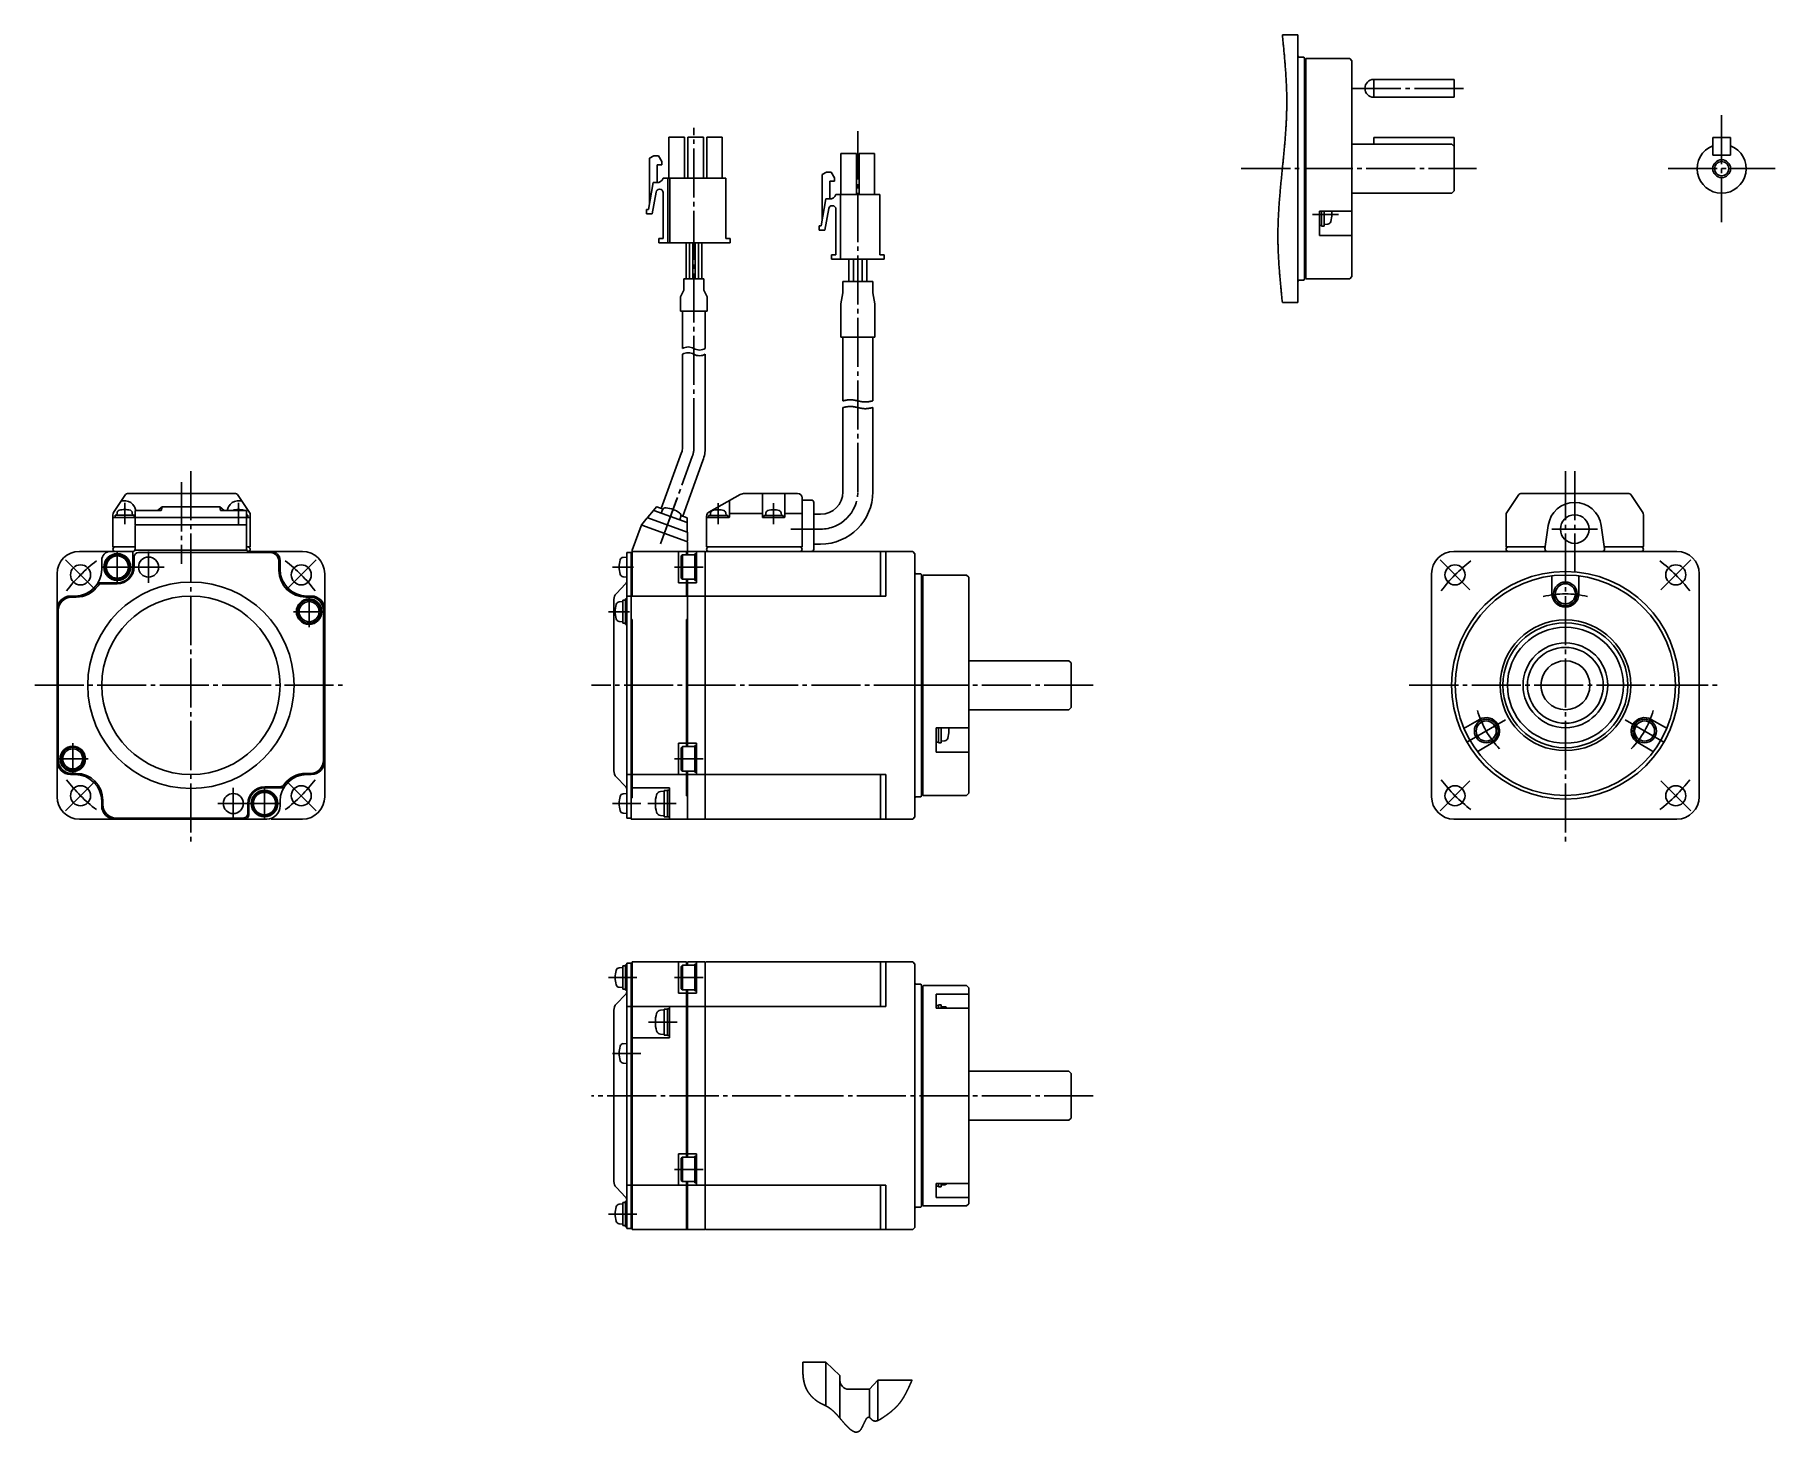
# Model space of a CAD drawing. Extents: x -187 to 203, y -169 to 144.
import ezdxf

# ---------------------------------------------------------------- set-up
doc = ezdxf.new("R2010")
doc.units = 0
doc.linetypes.add('DASH_CENTER', pattern=[14, 11, -1, 1, -1])
doc.layers.get('0').update_dxf_attribs({"linetype": 'CONTINUOUS'})

msp = doc.modelspace()

# ---------------------------------------------------------------- linework, layer by layer
at = {"color": 7, "linetype": 'CONTINUOUS'}
for p, q in [((92.45, 144.3), (95.95, 144.3)), ((95.95, 144.3), (95.95, 84.3)), ((96.25, 139.3), (97.25, 139.3)), ((97.25, 139.3), (97.45, 139.1)), ((97.45, 139.1), (97.45, 89.5)), ((97.65, 138.2), (97.75, 138.2)), ((97.75, 138.9), (97.85, 139)), ((97.75, 89.7), (97.75, 138.9)), ((97.85, 139), (107.55, 139)), ((107.55, 139), (108.05, 138.5)), ((108.05, 114.3), (108.05, 138.5)), ((112.95, 134.3), (130.95, 134.3)), ((112.95, 134.3), (112.95, 130.3)), ((130.95, 130.3), (130.95, 134.3)), ((112.95, 130.3), (130.95, 130.3)), ((-45.11, 121.37), (-45.11, 112.17)), ((-41.61, 121.37), (-45.11, 121.37)), ((-41.61, 112.17), (-41.61, 121.37)), ((-40.86, 121.37), (-37.36, 121.37)), ((-40.86, 112.17), (-40.86, 121.37)), ((-37.36, 121.37), (-37.36, 112.17)), ((-33.11, 121.37), (-36.61, 121.37)), ((-36.61, 121.37), (-36.61, 112.17)), ((-33.11, 112.17), (-33.11, 121.37)), ((112.95, 121.3), (112.95, 119.8)), ((130.95, 121.3), (112.95, 121.3)), ((130.95, 121.3), (130.95, 109.3)), ((188.95, 121.3), (188.95, 117.3)), ((192.95, 121.3), (188.95, 121.3)), ((192.95, 121.3), (192.95, 117.3)), ((-48.44, 117.17), (-49.44, 116.67)), ((-48.44, 117.17), (-47.44, 117.17)), ((-47.44, 117.17), (-46.69, 115.92)), ((-6.51, 108.5), (-6.51, 117.7)), ((-6.51, 117.7), (-3.01, 117.7)), ((-3.01, 117.7), (-3.01, 108.5)), ((-2.46, 108.5), (-2.46, 117.7)), ((-2.46, 117.7), (1.04, 117.7)), ((1.04, 117.7), (1.04, 108.5)), ((108.05, 119.8), (130.45, 119.8)), ((130.45, 119.8), (130.95, 119.3)), ((192.95, 117.3), (188.95, 117.3)), ((-49.44, 106.54), (-49.44, 116.67)), ((-47.69, 115.17), (-46.69, 115.17)), ((-47.69, 111.17), (-47.69, 115.17)), ((-46.69, 115.92), (-46.69, 115.17)), ((-9.72, 113.5), (-10.72, 113)), ((-9.72, 113.5), (-8.72, 113.5)), ((-8.72, 113.5), (-7.97, 112.25)), ((108.05, 114.3), (108.05, 90.1)), ((-49.69, 105.17), (-48.6, 111.17)), ((-47.86, 111.17), (-48.6, 111.17)), ((-47.23, 109.67), (-47.11, 109.67)), ((-46.36, 112.17), (-42.86, 112.17)), ((-45.36, 112.17), (-45.36, 97.67)), ((-44.86, 97.67), (-44.86, 112.17)), ((-42.86, 112.17), (-41.61, 112.17)), ((-40.86, 112.17), (-41.61, 112.17)), ((-37.36, 112.17), (-40.86, 112.17)), ((-32.36, 112.17), (-37.36, 112.17)), ((-32.36, 112.17), (-32.36, 98.67)), ((-10.72, 102.88), (-10.72, 113)), ((-8.97, 111.5), (-7.97, 111.5)), ((-8.97, 107.5), (-8.97, 111.5)), ((-7.97, 112.25), (-7.97, 111.5)), ((130.95, 109.3), (130.45, 108.8)), ((-47.97, 109.05), (-48.86, 104.17)), ((-46.36, 98.67), (-46.36, 108.92)), ((-10.97, 101.5), (-9.88, 107.5)), ((-9.25, 105.38), (-10.13, 100.5)), ((-9.13, 107.5), (-9.88, 107.5)), ((-8.51, 106), (-8.38, 106)), ((2.17, 108.5), (-7.63, 108.5)), ((-6.63, 108.5), (-6.63, 94)), ((2.17, 108.5), (2.17, 95)), ((130.45, 108.8), (108.05, 108.8)), ((-50.11, 105.17), (-50.11, 104.17)), ((-49.69, 105.17), (-50.11, 105.17)), ((-50.11, 104.17), (-48.86, 104.17)), ((-11.38, 101.5), (-11.38, 100.5)), ((-10.97, 101.5), (-11.38, 101.5)), ((-7.63, 95), (-7.63, 105.25)), ((100.75, 99.34), (100.75, 104.76)), ((100.75, 104.76), (108.05, 104.76)), ((101.25, 101.55), (100.75, 101.55)), ((101.25, 101.4), (101.25, 104.76)), ((101.25, 101.4), (101.25, 101.55)), ((101.85, 101.8), (101.85, 104.76)), ((101.85, 101.8), (102.63, 101.87)), ((101.85, 101.8), (101.85, 101.4)), ((-46.36, 98.67), (-47.36, 98.67)), ((-47.36, 98.67), (-47.36, 97.67)), ((-47.36, 97.67), (-46.66, 97.67)), ((-46.66, 97.67), (-45.36, 97.67)), ((-45.36, 97.67), (-45.36, 98.67)), ((-31.36, 97.67), (-45.36, 97.67)), ((-45.36, 97.67), (-45.36, 97.67)), ((-41.23, 89.59), (-41.23, 97.67)), ((-40.48, 89.59), (-40.48, 97.67)), ((-39.73, 89.59), (-39.73, 97.67)), ((-39.23, 89.59), (-39.23, 97.67)), ((-38.48, 89.59), (-38.48, 97.67)), ((-37.73, 89.59), (-37.73, 97.67)), ((-31.36, 98.67), (-32.36, 98.67)), ((-31.36, 97.67), (-31.36, 98.67)), ((-11.38, 100.5), (-10.13, 100.5)), ((108.05, 99.34), (100.75, 99.34)), ((101.85, 101.4), (101.25, 101.4)), ((-8.63, 95), (-8.63, 94)), ((-7.63, 95), (-8.63, 95)), ((-8.63, 94), (3.17, 94)), ((-4.73, 94), (-4.73, 89)), ((-3.73, 94), (-3.73, 89)), ((-2.73, 94), (-2.73, 89)), ((-1.73, 94), (-1.73, 89)), ((-0.73, 94), (-0.73, 89)), ((3.17, 95), (2.17, 95)), ((3.17, 94), (3.17, 95)), ((97.65, 90.4), (97.75, 90.4)), ((108.05, 90.1), (107.55, 89.6)), ((-41.73, 87.09), (-42.48, 85.59)), ((-41.73, 89.59), (-41.73, 87.09)), ((-41.73, 89.59), (-37.23, 89.59)), ((-37.23, 87.09), (-37.23, 89.59)), ((-37.23, 87.09), (-36.48, 85.59)), ((-6.08, 86.43), (-6.53, 84)), ((0.62, 89), (-6.08, 89)), ((-6.08, 89), (-6.08, 86.43)), ((0.62, 86.43), (0.62, 89)), ((1.07, 84), (0.62, 86.43)), ((97.25, 89.3), (96.25, 89.3)), ((97.45, 89.5), (97.25, 89.3)), ((97.85, 89.6), (97.75, 89.7)), ((107.55, 89.6), (97.85, 89.6)), ((-42.48, 85.59), (-42.48, 82.34)), ((-42.48, 82.34), (-36.48, 82.34)), ((-42.03, 82.34), (-42.03, 73.99)), ((-36.93, 73.99), (-36.93, 82.34)), ((-36.48, 85.59), (-36.48, 82.34)), ((-6.53, 84), (-6.53, 76.5)), ((1.07, 76.5), (1.07, 84)), ((92.45, 84.3), (95.95, 84.3)), ((-6.53, 76.5), (1.07, 76.5)), ((-6.08, 76.5), (-6.08, 62.25)), ((0.62, 62.25), (0.62, 76.5)), ((-42.03, 51.83), (-42.03, 72.71)), ((-36.93, 72.71), (-36.93, 51.83)), ((-6.08, 60.75), (-6.08, 41.85)), ((0.62, 41.85), (0.62, 60.75)), ((-46.79, 38.15), (-42.24, 50.65)), ((-42, 36.41), (-37.45, 48.9)), ((-169.59, 37.25), (-167.06, 41.05)), ((-167.85, 39.87), (-167.11, 39.87)), ((-166.22, 41.5), (-164.61, 41.5)), ((-164.61, 41.5), (-154.36, 41.5)), ((-154.36, 41.5), (-144.11, 41.5)), ((-144.11, 41.5), (-142.49, 41.5)), ((-141.66, 41.05), (-139.13, 37.25)), ((-141.61, 39.87), (-140.87, 39.87)), ((-36.12, 37.29), (-29.09, 41.24)), ((-31.53, 36.2), (-31.53, 39.87)), ((-28.11, 41.5), (-16.23, 41.5)), ((-24.13, 36.2), (-24.13, 41.5)), ((-19.13, 41.5), (-19.13, 36.2)), ((-15.23, 40.5), (-15.23, 29.5)), ((-15.13, 40), (-13.13, 40)), ((-12.63, 39.5), (-12.63, 29)), ((142.78, 37.25), (145.32, 41.05)), ((146.15, 41.5), (169.88, 41.5)), ((170.71, 41.05), (173.25, 37.25)), ((-169.76, 36.7), (-169.76, 36.1)), ((-169.76, 36.1), (-169.76, 29.6)), ((-164.76, 36.1), (-169.66, 36.1)), ((-169.26, 36.6), (-167.11, 36.6)), ((-169.26, 36.6), (-169.26, 36.1)), ((-168.81, 37.19), (-168.86, 36.6)), ((-167.11, 36.6), (-164.96, 36.6)), ((-165.36, 36.6), (-165.41, 37.19)), ((-164.96, 36.1), (-164.96, 36.6)), ((-164.76, 37.51), (-164.76, 36.09)), ((-164.76, 36.09), (-139.76, 36.09)), ((-164.76, 35.89), (-164.76, 34.46)), ((-164.56, 37.71), (-158.93, 37.71)), ((-159.72, 37.71), (-158.72, 38.53)), ((-158.93, 37.71), (-158.72, 38.53)), ((-158.72, 38.53), (-145.8, 38.53)), ((-145.8, 38.53), (-144.8, 37.71)), ((-145.8, 38.53), (-145.59, 37.71)), ((-145.59, 37.71), (-139.96, 37.71)), ((-139.76, 36.09), (-139.76, 37.51)), ((-139.76, 36.6), (-139.46, 36.6)), ((-139.06, 36.1), (-139.76, 36.1)), ((-139.76, 34.46), (-139.76, 35.89)), ((-139.46, 36.1), (-139.46, 36.6)), ((-138.96, 36.1), (-138.96, 36.7)), ((-138.96, 29.6), (-138.96, 36.1)), ((-51.18, 34.57), (-49.95, 36.04)), ((-41, 32.85), (-49.84, 36.07)), ((-48.55, 37.66), (-49.79, 36.19)), ((-47.87, 38.47), (-48.55, 37.66)), ((-48.44, 37.69), (-44.73, 36.34)), ((-47.76, 38.5), (-46.39, 38.01)), ((-46.52, 37.82), (-46.85, 37.11)), ((-44.73, 36.34), (-41.03, 34.99)), ((-42.62, 35.57), (-42.42, 36.33)), ((-42.39, 36.55), (-41.03, 36.06)), ((-40.96, 34.9), (-40.96, 35.96)), ((-36.63, 36.42), (-36.63, 29.5)), ((-36.63, 36.1), (-31.63, 36.1)), ((-36.18, 36.1), (-36.18, 36.55)), ((-36.18, 36.55), (-31.88, 36.55)), ((-35.73, 37.14), (-35.78, 36.55)), ((-32.28, 36.55), (-32.34, 37.14)), ((-31.88, 36.1), (-31.88, 36.55)), ((-31.53, 37), (-24.13, 37)), ((-19.23, 36.1), (-24.03, 36.1)), ((-23.78, 36.55), (-19.48, 36.55)), ((-23.78, 36.1), (-23.78, 36.55)), ((-23.33, 37.14), (-23.38, 36.55)), ((-19.88, 36.55), (-19.94, 37.14)), ((-19.48, 36.1), (-19.48, 36.55)), ((-19.13, 37), (-15.23, 37)), ((-11.08, 36.85), (-12.63, 36.85)), ((142.61, 36.7), (142.61, 29.6)), ((173.41, 29.6), (173.41, 36.7)), ((-164.76, 34.46), (-139.76, 34.46)), ((-164.76, 29), (-164.76, 34.26)), ((-139.76, 34.26), (-139.76, 29)), ((-53.33, 28.79), (-51.34, 34.27)), ((-41.07, 30.75), (-51.14, 34.41)), ((-40.96, 32.98), (-40.96, 34.9)), ((-40.93, 32.76), (-40.93, 30.84)), ((152.07, 34.32), (151.34, 29.07)), ((164.68, 29.07), (163.96, 34.32)), ((-177.26, 28.5), (-170.26, 28.5)), ((-165.26, 28.5), (-170.26, 28.5)), ((-169.66, 29.5), (-164.76, 29.5)), ((-165.26, 25), (-165.26, 28.5)), ((-164.8, 28.79), (-139.71, 28.79)), ((-164.01, 28.25), (-152.26, 28.25)), ((-152.26, 28.25), (-134.51, 28.25)), ((-139.76, 29.5), (-139.06, 29.5)), ((-134.26, 28.5), (-139.26, 28.5)), ((-134.26, 28.5), (-127.26, 28.5)), ((-54.53, 28.25), (-54.53, -31.25)), ((-53.53, 28.25), (-54.53, 28.25)), ((-53.53, 28.25), (-53.53, -31.5)), ((-53.33, 28.25), (-53.53, 28.25)), ((-53.33, 28.5), (-53.33, 28.79)), ((-53.33, 28.5), (-53.33, 18.5)), ((-41.13, 28.5), (-53.33, 28.5)), ((-42.93, 28.5), (-42.93, 21.5)), ((-42.06, 27.75), (-42.31, 27.5)), ((-42.31, 22.5), (-42.31, 27.5)), ((-42.06, 27.75), (-42.06, 22.25)), ((-42.06, 27.75), (-39.31, 27.75)), ((-41.13, 27.75), (-41.13, 28.5)), ((-41.13, 28.5), (-40.93, 28.5)), ((-40.93, 28.5), (-40.93, 30.56)), ((-40.93, 28.5), (-40.93, 28.4)), ((-40.83, 28.5), (-40.93, 28.4)), ((-40.93, 27.75), (-40.93, 28.4)), ((-37.03, 28.5), (-40.83, 28.5)), ((-39.31, 22), (-39.31, 28)), ((-38.93, 28), (-39.31, 28)), ((-38.93, 28.5), (-38.93, 21.5)), ((-36.93, 28.4), (-37.03, 28.5)), ((-36.93, 28.4), (-36.83, 28.5)), ((-36.93, 28.4), (-36.93, -31.4)), ((-36.83, 28.5), (9.57, 28.5)), ((-36.63, 29.5), (-15.23, 29.5)), ((-12.63, 30.15), (-11.08, 30.15)), ((2.37, 18.5), (2.37, 28.5)), ((3.57, 18.5), (3.57, 28.5)), ((9.57, 28.5), (10.07, 28)), ((10.07, -31), (10.07, 28)), ((155.91, 28.5), (130.91, 28.5)), ((142.71, 29.5), (151.4, 29.5)), ((143.11, 28.5), (158.01, 28.5)), ((180.91, 28.5), (155.91, 28.5)), ((158.01, 28.5), (172.91, 28.5)), ((164.62, 29.5), (173.31, 29.5)), ((-182.26, 23.5), (-182.26, 15.5)), ((-172.26, 24.5), (-172.26, 26.5)), ((-165.01, 27.25), (-165.01, 25.05)), ((-132.51, 26.25), (-132.51, 24.25)), ((-132.26, 24.5), (-132.26, 26.5)), ((-122.26, 23.5), (-122.26, 15.5)), ((-54.53, 27.25), (-55.32, 27.18)), ((10.37, 23.5), (11.37, 23.5)), ((11.37, 23.5), (11.57, 23.3)), ((125.91, 23.5), (125.91, -26.5)), ((185.91, -26.5), (185.91, 23.5)), ((-168.76, 21.5), (-172.51, 21.5)), ((-172.26, 21.25), (-168.81, 21.25)), ((-56.87, 19.09), (-54.82, 21.21)), ((-55.32, 22.82), (-54.53, 22.75)), ((-42.93, 21.5), (-41.13, 21.5)), ((-42.31, 22.5), (-42.06, 22.25)), ((-39.31, 22.25), (-42.06, 22.25)), ((-41.13, 18.5), (-41.13, 22.25)), ((-40.93, -15.25), (-40.93, 22.25)), ((-38.93, 21.5), (-40.93, 21.5)), ((-38.93, 22), (-39.31, 22)), ((11.57, 23.3), (11.57, -26.3)), ((11.77, 22.4), (11.87, 22.4)), ((11.87, 23.1), (11.97, 23.2)), ((11.87, -26.1), (11.87, 23.1)), ((11.97, 23.2), (21.67, 23.2)), ((21.67, 23.2), (22.17, 22.7)), ((22.17, -1.5), (22.17, 22.7)), ((152.91, 22.65), (152.91, 19)), ((158.91, 22.65), (158.91, 19)), ((-178.26, 18.5), (-179.26, 18.5)), ((-179.01, 18.25), (-178.01, 18.25)), ((-126.51, 18.25), (-125.51, 18.25)), ((-126.26, 18.5), (-125.26, 18.5)), ((-57.43, -20.7), (-57.43, 17.7)), ((-55.43, 17.25), (-56.22, 17.18)), ((-55.43, 12.4), (-55.43, 17.6)), ((-55.43, 17.6), (-54.83, 17.6)), ((-54.83, 12.15), (-54.83, 17.85)), ((-54.83, 17.85), (-54.53, 17.85)), ((-54.53, 18.5), (-53.53, 18.5)), ((-53.53, 18.5), (-40.93, 18.5)), ((-40.93, 18.5), (-36.93, 18.5)), ((-36.93, 18.5), (3.57, 18.5)), ((-182.26, 15.5), (-182.26, -18.5)), ((-182.01, 15.25), (-182.01, -1.5)), ((-122.51, 15.25), (-122.51, -1.5)), ((-122.26, -18.5), (-122.26, 15.5)), ((-56.22, 12.82), (-55.43, 12.75)), ((-54.83, 12.4), (-55.43, 12.4)), ((-54.53, 12.15), (-54.83, 12.15)), ((-53.53, 13.25), (-53.33, 13.25)), ((-53.33, 13.25), (-53.33, -26.75)), ((-41.13, 13.25), (-40.93, 13.25)), ((-41.13, -15.25), (-41.13, 13.25)), ((22.17, 4), (44.57, 4)), ((44.57, 4), (45.07, 3.5)), ((45.07, 3.5), (45.07, -6.5)), ((-182.01, -18.5), (-182.01, -1.5)), ((-122.51, -18.25), (-122.51, -1.5)), ((22.17, -1.5), (22.17, -25.7)), ((44.57, -7), (22.17, -7)), ((45.07, -6.5), (44.57, -7)), ((14.87, -16.46), (14.87, -11.04)), ((14.87, -11.04), (22.17, -11.04)), ((15.37, -14.4), (15.37, -11.04)), ((15.97, -14), (15.97, -11.04)), ((133.5, -10.98), (136.66, -9.15)), ((178.33, -10.98), (175.17, -9.15)), ((-42.93, -14.5), (-42.93, -21.5)), ((-41.13, -14.5), (-42.93, -14.5)), ((-42.06, -15.25), (-42.31, -15.5)), ((-42.31, -20.5), (-42.31, -15.5)), ((-42.06, -15.25), (-42.06, -20.75)), ((-42.06, -15.25), (-39.31, -15.25)), ((-40.93, -14.5), (-38.93, -14.5)), ((-39.31, -21), (-39.31, -15)), ((-39.31, -15), (-38.93, -15)), ((-38.93, -14.5), (-38.93, -21.5)), ((15.37, -14.25), (14.87, -14.25)), ((15.37, -14.4), (15.37, -14.25)), ((15.97, -14.4), (15.37, -14.4)), ((15.97, -14), (16.75, -13.93)), ((15.97, -14), (15.97, -14.4)), ((136.5, -16.17), (139.66, -14.35)), ((175.33, -16.17), (172.17, -14.35)), ((-182.26, -18.5), (-182.26, -26.5)), ((-122.26, -18.5), (-122.26, -26.5)), ((22.17, -16.46), (14.87, -16.46)), ((-178.26, -21.5), (-179.26, -21.5)), ((-179.01, -21.25), (-178.01, -21.25)), ((-125.51, -21.25), (-126.51, -21.25)), ((-126.26, -21.5), (-125.26, -21.5)), ((-54.82, -24.21), (-56.87, -22.09)), ((-53.53, -21.5), (-54.53, -21.5)), ((-41.13, -21.5), (-53.33, -21.5)), ((-42.31, -20.5), (-42.06, -20.75)), ((-39.31, -20.75), (-42.06, -20.75)), ((-41.13, -26.25), (-41.13, -20.75)), ((-40.93, -31.5), (-40.93, -20.75)), ((-36.93, -21.5), (-40.93, -21.5)), ((-39.31, -21), (-38.93, -21)), ((-36.93, -21.5), (3.57, -21.5)), ((2.37, -31.5), (2.37, -21.5)), ((3.57, -21.5), (3.57, -31.5)), ((-172.01, -28.25), (-172.01, -27.25)), ((-135.76, -24.5), (-132, -24.5)), ((-132.25, -24.25), (-135.71, -24.25)), ((-54.53, -25.75), (-55.32, -25.82)), ((-53.53, -26.75), (-53.33, -26.75)), ((-53.33, -24.5), (-44.93, -24.5)), ((-46.13, -25.25), (-46.98, -25.32)), ((-46.13, -25.05), (-45.43, -25.05)), ((-46.13, -25.05), (-46.13, -30.95)), ((-45.43, -25), (-45.43, -31)), ((-45.43, -25), (-44.93, -25)), ((-44.93, -24.5), (-44.93, -31.5)), ((-41.13, -26.25), (-40.93, -26.25)), ((11.37, -26.5), (10.37, -26.5)), ((11.57, -26.3), (11.37, -26.5)), ((11.77, -25.4), (11.87, -25.4)), ((11.97, -26.2), (11.87, -26.1)), ((21.67, -26.2), (11.97, -26.2)), ((22.17, -25.7), (21.67, -26.2)), ((-172.26, -27.5), (-172.26, -28.5)), ((-139.51, -30.25), (-139.51, -28.05)), ((-139.26, -28), (-139.26, -30.5)), ((-132.26, -27.5), (-132.26, -28.5)), ((-55.32, -30.18), (-54.53, -30.25)), ((-46.98, -30.68), (-46.13, -30.75)), ((-45.43, -30.95), (-46.13, -30.95)), ((-44.93, -31), (-45.43, -31)), ((9.57, -31.5), (10.07, -31)), ((-169.26, -31.5), (-177.26, -31.5)), ((-169.26, -31.5), (-135.26, -31.5)), ((-169.01, -31.25), (-152.26, -31.25)), ((-140.51, -31.25), (-152.26, -31.25)), ((-127.26, -31.5), (-134.26, -31.5)), ((-54.53, -31.25), (-53.53, -31.25)), ((-53.53, -31.5), (-44.93, -31.5)), ((-44.93, -31.5), (-40.93, -31.5)), ((-40.93, -31.4), (-40.83, -31.5)), ((-40.83, -31.5), (-37.03, -31.5)), ((-37.03, -31.5), (-36.93, -31.4)), ((-36.93, -31.4), (-36.83, -31.5)), ((-36.83, -31.5), (9.57, -31.5)), ((130.91, -31.5), (155.91, -31.5)), ((155.91, -31.5), (180.91, -31.5)), ((-55.43, -64.76), (-56.22, -64.83)), ((-55.43, -64.41), (-54.83, -64.41)), ((-55.43, -69.61), (-55.43, -64.41)), ((-54.83, -64.16), (-54.53, -64.16)), ((-54.83, -69.86), (-54.83, -64.16)), ((-53.53, -63.76), (-54.53, -63.76)), ((-54.53, -63.76), (-54.53, -123.26)), ((-53.33, -63.76), (-53.53, -63.76)), ((-53.53, -63.76), (-53.53, -123.26)), ((-53.33, -63.51), (-53.33, -123.51)), ((-44.93, -63.51), (-53.33, -63.51)), ((-41.13, -63.51), (-44.93, -63.51)), ((-42.93, -63.51), (-42.93, -70.51)), ((-42.06, -64.26), (-42.31, -64.51)), ((-42.31, -69.51), (-42.31, -64.51)), ((-42.06, -64.26), (-39.31, -64.26)), ((-42.06, -64.26), (-42.06, -69.76)), ((-41.13, -63.51), (-41.13, -63.76)), ((-41.13, -64.26), (-41.13, -63.76)), ((-41.13, -63.76), (-40.93, -63.76)), ((-40.83, -63.51), (-40.93, -63.61)), ((-40.93, -64.26), (-40.93, -63.61)), ((-37.03, -63.51), (-40.83, -63.51)), ((-38.93, -64.01), (-39.31, -64.01)), ((-39.31, -70.01), (-39.31, -64.01)), ((-38.93, -63.51), (-38.93, -70.51)), ((-36.93, -63.61), (-37.03, -63.51)), ((-36.93, -63.61), (-36.83, -63.51)), ((-36.93, -63.61), (-36.93, -123.41)), ((-36.83, -63.51), (9.57, -63.51)), ((2.37, -73.51), (2.37, -63.51)), ((3.57, -73.51), (3.57, -63.51)), ((9.57, -63.51), (10.07, -64.01)), ((10.07, -123.01), (10.07, -64.01)), ((-56.22, -69.19), (-55.43, -69.26)), ((-54.83, -69.61), (-55.43, -69.61)), ((-54.53, -69.86), (-54.83, -69.86)), ((-42.31, -69.51), (-42.06, -69.76)), ((-39.31, -69.76), (-42.06, -69.76)), ((-41.13, -107.26), (-41.13, -69.76)), ((-40.93, -107.26), (-40.93, -69.76)), ((-38.93, -70.01), (-39.31, -70.01)), ((10.37, -68.51), (11.37, -68.51)), ((11.37, -68.51), (11.57, -68.71)), ((11.57, -68.71), (11.57, -118.31)), ((11.77, -69.61), (11.87, -69.61)), ((11.87, -68.91), (11.97, -68.81)), ((11.87, -118.11), (11.87, -68.91)), ((11.97, -68.81), (21.67, -68.81)), ((21.67, -68.81), (22.17, -69.31)), ((22.17, -93.51), (22.17, -69.31)), ((-56.87, -72.92), (-54.81, -70.79)), ((-54.53, -73.51), (-53.53, -73.51)), ((-53.33, -73.51), (-41.13, -73.51)), ((-46.13, -74.06), (-46.13, -79.96)), ((-46.13, -74.06), (-45.43, -74.06)), ((-45.43, -74.01), (-44.93, -74.01)), ((-45.43, -74.01), (-45.43, -80.01)), ((-44.93, -73.51), (-44.93, -80.51)), ((-42.93, -70.51), (-41.13, -70.51)), ((-38.93, -70.51), (-40.93, -70.51)), ((-40.93, -73.51), (-36.93, -73.51)), ((-36.93, -73.51), (3.57, -73.51)), ((14.87, -70.72), (22.17, -70.72)), ((14.87, -73.86), (14.87, -70.72)), ((14.87, -73.25), (15.37, -73.25)), ((22.17, -73.86), (14.87, -73.86)), ((15.37, -73.25), (15.37, -73.1)), ((15.37, -73.86), (15.37, -73.1)), ((15.37, -73.1), (15.97, -73.1)), ((15.97, -73.1), (15.97, -73.5)), ((16.75, -73.57), (15.97, -73.5)), ((15.97, -73.86), (15.97, -73.5)), ((-57.43, -112.7), (-57.43, -74.31)), ((-46.13, -74.26), (-46.98, -74.33)), ((-54.53, -81.76), (-55.32, -81.83)), ((-44.93, -80.51), (-53.33, -80.51)), ((-46.98, -79.68), (-46.13, -79.76)), ((-45.43, -79.96), (-46.13, -79.96)), ((-44.93, -80.01), (-45.43, -80.01)), ((-55.32, -86.19), (-54.53, -86.26)), ((22.17, -88.01), (44.57, -88.01)), ((44.57, -88.01), (45.07, -88.51)), ((45.07, -88.51), (45.07, -98.51)), ((22.17, -93.51), (22.17, -117.71)), ((44.57, -99.01), (22.17, -99.01)), ((45.07, -98.51), (44.57, -99.01)), ((-41.13, -106.51), (-42.93, -106.51)), ((-42.93, -106.51), (-42.93, -113.51)), ((-42.06, -107.26), (-42.31, -107.51)), ((-42.31, -112.51), (-42.31, -107.51)), ((-42.06, -107.26), (-39.31, -107.26)), ((-42.06, -107.26), (-42.06, -112.76)), ((-40.93, -106.51), (-38.93, -106.51)), ((-39.31, -107.01), (-38.93, -107.01)), ((-39.31, -113.01), (-39.31, -107.01)), ((-38.93, -106.51), (-38.93, -113.51)), ((-42.31, -112.51), (-42.06, -112.76)), ((-39.31, -112.76), (-42.06, -112.76)), ((-41.13, -123.51), (-41.13, -112.76)), ((-40.93, -123.41), (-40.93, -112.76)), ((-39.31, -113.01), (-38.93, -113.01)), ((14.87, -113.15), (22.17, -113.15)), ((14.87, -116.3), (14.87, -113.15)), ((15.37, -113.91), (15.37, -113.15)), ((15.97, -113.51), (15.97, -113.15)), ((-54.81, -116.22), (-56.87, -114.09)), ((-53.53, -113.51), (-54.53, -113.51)), ((-41.13, -113.51), (-53.33, -113.51)), ((-36.93, -113.51), (-40.93, -113.51)), ((-36.93, -113.51), (3.57, -113.51)), ((2.37, -123.51), (2.37, -113.51)), ((3.57, -113.51), (3.57, -123.51)), ((15.37, -113.76), (14.87, -113.76)), ((22.17, -116.3), (14.87, -116.3)), ((15.37, -113.91), (15.37, -113.76)), ((15.97, -113.91), (15.37, -113.91)), ((15.97, -113.51), (16.75, -113.44)), ((15.97, -113.51), (15.97, -113.91)), ((-55.43, -117.76), (-56.22, -117.83)), ((-55.43, -122.61), (-55.43, -117.41)), ((-55.43, -117.41), (-54.83, -117.41)), ((-54.83, -122.86), (-54.83, -117.16)), ((-54.83, -117.16), (-54.53, -117.16)), ((11.37, -118.51), (10.37, -118.51)), ((11.57, -118.31), (11.37, -118.51)), ((11.77, -117.41), (11.87, -117.41)), ((11.97, -118.21), (11.87, -118.11)), ((21.67, -118.21), (11.97, -118.21)), ((22.17, -117.71), (21.67, -118.21)), ((-56.22, -122.19), (-55.43, -122.26)), ((-54.83, -122.61), (-55.43, -122.61)), ((-54.53, -122.86), (-54.83, -122.86)), ((-54.53, -123.26), (-53.53, -123.26)), ((-53.53, -123.26), (-53.33, -123.26)), ((-53.33, -123.51), (-41.13, -123.51)), ((-40.93, -123.51), (-41.13, -123.51)), ((-40.93, -123.41), (-40.93, -123.51)), ((-40.93, -123.41), (-40.83, -123.51)), ((-40.83, -123.51), (-37.03, -123.51)), ((-37.03, -123.51), (-36.93, -123.41)), ((-36.93, -123.41), (-36.83, -123.51)), ((-36.83, -123.51), (9.57, -123.51)), ((9.57, -123.51), (10.07, -123.01)), ((-9.88, -153.22), (-15.05, -153.22)), ((-9.88, -163.02), (-9.88, -153.22)), ((-9.88, -153.22), (-6.76, -156.22)), ((-6.76, -165.76), (-6.76, -156.22)), ((-4.76, -159.29), (-0.11, -159.29)), ((-0.11, -159.29), (1.75, -157.26)), ((-0.11, -159.29), (-0.11, -165.61)), ((1.75, -166.3), (1.75, -157.26)), ((9.42, -157.26), (1.75, -157.26))]:
    msp.add_line(p, q, dxfattribs=at)
at = {"color": 1, "linetype": 'DASH_CENTER'}
for p, q in [((108.05, 132.3), (133.45, 132.3)), ((190.95, 126.3), (190.95, 102.3)), ((-39.48, 51.83), (-39.48, 123.42)), ((-2.73, 41.85), (-2.73, 122.7)), ((83.25, 114.3), (135.95, 114.3)), ((178.95, 114.3), (202.95, 114.3)), ((105.05, 104.05), (99.25, 104.05)), ((-46.96, 30.23), (-39.84, 49.77)), ((-154.36, 44), (-154.36, 25.75)), ((-152.26, 46.5), (-152.26, -36.5)), ((155.91, 46.5), (155.91, -36.5)), ((158.01, 46.5), (158.01, 23.91)), ((-167.11, 34.6), (-167.11, 39.4)), ((-141.61, 39.4), (-141.61, 34.6)), ((-46.96, 30.23), (-43.3, 40.29)), ((-34.03, 34.6), (-34.03, 39.35)), ((-21.63, 34.6), (-21.63, 39.35)), ((-17.73, 33.5), (-11.08, 33.5)), ((152.91, 33.5), (163.11, 33.5)), ((-168.76, 28.6), (-168.76, 21.4)), ((-161.76, 21.5), (-161.76, 28.5)), ((-180.37, 26.61), (-173.65, 19.89)), ((-165.16, 25), (-172.36, 25)), ((-165.26, 25), (-158.26, 25)), ((-124.15, 26.61), (-130.87, 19.89)), ((-57.73, 25), (-53.03, 25)), ((-43.81, 25), (-37.43, 25)), ((134.52, 19.89), (127.81, 26.61)), ((184.02, 26.61), (177.3, 19.89)), ((-125.76, 11.5), (-125.76, 18.5)), ((-129.26, 15), (-122.26, 15)), ((-58.63, 15), (-53.93, 15)), ((-187.26, -1.5), (-117.26, -1.5)), ((11.87, -1.5), (-62.43, -1.5)), ((50.07, -1.5), (11.87, -1.5)), ((120.91, -1.5), (162.91, -1.5)), ((162.91, -1.5), (190.91, -1.5)), ((133.83, -14.25), (142.49, -9.25)), ((178, -14.25), (169.34, -9.25)), ((-178.76, -21.5), (-178.76, -14.5)), ((-182.26, -18), (-175.26, -18)), ((-43.81, -18), (-37.43, -18)), ((-173.65, -22.89), (-180.37, -29.61)), ((-130.87, -22.89), (-124.15, -29.61)), ((134.52, -22.89), (127.81, -29.61)), ((184.02, -29.61), (177.3, -22.89)), ((-142.76, -31.5), (-142.76, -24.5)), ((-135.76, -24.4), (-135.76, -31.6)), ((-146.26, -28), (-139.26, -28)), ((-132.16, -28), (-139.36, -28)), ((-57.73, -28), (-51.35, -28)), ((-49.81, -28), (-43.43, -28)), ((-58.63, -67.01), (-52.25, -67.01)), ((-43.81, -67.01), (-37.43, -67.01)), ((-49.63, -77.01), (-43.25, -77.01)), ((-57.73, -84.01), (-51.35, -84.01)), ((50.07, -93.51), (-62.43, -93.51)), ((-43.81, -110.01), (-37.43, -110.01)), ((-58.63, -120.01), (-52.25, -120.01))]:
    msp.add_line(p, q, dxfattribs=at)
at = {"color": 2}
for points in [[(92.45, 84.3, 0), (92.43, 84.57, 0), (92.4, 84.84, 0), (92.37, 85.11, 0), (92.35, 85.38, 0), (92.32, 85.65, 0), (92.29, 85.91, 0), (92.27, 86.18, 0), (92.24, 86.45, 0), (92.21, 86.72, 0), (92.19, 86.99, 0), (92.16, 87.26, 0), (92.14, 87.53, 0), (92.11, 87.8, 0), (92.08, 88.07, 0), (92.06, 88.34, 0), (92.03, 88.61, 0), (92.01, 88.87, 0), (91.99, 89.14, 0), (91.96, 89.41, 0), (91.94, 89.68, 0), (91.91, 89.95, 0), (91.89, 90.22, 0), (91.87, 90.49, 0), (91.85, 90.76, 0), (91.83, 91.03, 0), (91.8, 91.3, 0), (91.78, 91.56, 0), (91.76, 91.83, 0), (91.74, 92.1, 0), (91.72, 92.37, 0), (91.7, 92.64, 0), (91.69, 92.91, 0), (91.67, 93.18, 0), (91.65, 93.45, 0), (91.64, 93.72, 0), (91.62, 93.99, 0), (91.6, 94.26, 0), (91.59, 94.52, 0), (91.57, 94.79, 0), (91.56, 95.06, 0), (91.55, 95.33, 0), (91.54, 95.6, 0), (91.53, 95.87, 0), (91.52, 96.14, 0), (91.51, 96.41, 0), (91.5, 96.68, 0), (91.49, 96.95, 0), (91.48, 97.22, 0), (91.47, 97.48, 0), (91.47, 97.75, 0), (91.46, 98.02, 0), (91.46, 98.29, 0), (91.46, 98.56, 0), (91.45, 98.83, 0), (91.45, 99.1, 0), (91.45, 99.37, 0), (91.45, 99.64, 0), (91.46, 99.91, 0), (91.46, 100.17, 0), (91.46, 100.44, 0), (91.47, 100.71, 0), (91.47, 100.98, 0), (91.48, 101.25, 0), (91.48, 101.52, 0), (91.49, 101.79, 0), (91.5, 102.06, 0), (91.51, 102.33, 0), (91.52, 102.6, 0), (91.53, 102.86, 0), (91.54, 103.13, 0), (91.56, 103.4, 0), (91.57, 103.67, 0), (91.58, 103.94, 0), (91.6, 104.21, 0), (91.61, 104.48, 0), (91.63, 104.75, 0), (91.64, 105.02, 0), (91.66, 105.29, 0), (91.68, 105.56, 0), (91.7, 105.83, 0), (91.71, 106.09, 0), (91.73, 106.36, 0), (91.75, 106.63, 0), (91.77, 106.9, 0), (91.79, 107.17, 0), (91.81, 107.44, 0), (91.84, 107.71, 0), (91.86, 107.98, 0), (91.88, 108.25, 0), (91.9, 108.52, 0), (91.93, 108.78, 0), (91.95, 109.05, 0), (91.97, 109.32, 0), (92, 109.59, 0), (92.02, 109.86, 0), (92.05, 110.13, 0), (92.07, 110.4, 0), (92.1, 110.67, 0), (92.12, 110.94, 0), (92.15, 111.21, 0), (92.17, 111.47, 0), (92.2, 111.74, 0), (92.23, 112.01, 0), (92.25, 112.28, 0), (92.28, 112.55, 0), (92.31, 112.82, 0), (92.33, 113.09, 0), (92.36, 113.36, 0), (92.39, 113.63, 0), (92.41, 113.9, 0), (92.44, 114.17, 0), (92.47, 114.44, 0), (92.49, 114.7, 0), (92.52, 114.97, 0), (92.55, 115.24, 0), (92.57, 115.51, 0), (92.6, 115.78, 0), (92.63, 116.05, 0), (92.65, 116.32, 0), (92.68, 116.59, 0), (92.71, 116.86, 0), (92.73, 117.12, 0), (92.76, 117.39, 0), (92.78, 117.66, 0), (92.81, 117.93, 0), (92.83, 118.2, 0), (92.86, 118.47, 0), (92.88, 118.74, 0), (92.91, 119.01, 0), (92.93, 119.28, 0), (92.96, 119.55, 0), (92.98, 119.82, 0), (93, 120.08, 0), (93.03, 120.35, 0), (93.05, 120.62, 0), (93.07, 120.89, 0), (93.09, 121.16, 0), (93.11, 121.43, 0), (93.13, 121.7, 0), (93.15, 121.97, 0), (93.17, 122.24, 0), (93.19, 122.51, 0), (93.21, 122.78, 0), (93.23, 123.05, 0), (93.25, 123.31, 0), (93.26, 123.58, 0), (93.28, 123.85, 0), (93.29, 124.12, 0), (93.31, 124.39, 0), (93.32, 124.66, 0), (93.34, 124.93, 0), (93.35, 125.2, 0), (93.36, 125.47, 0), (93.38, 125.73, 0), (93.39, 126, 0), (93.4, 126.27, 0), (93.41, 126.54, 0), (93.41, 126.81, 0), (93.42, 127.08, 0), (93.43, 127.35, 0), (93.43, 127.62, 0), (93.44, 127.89, 0), (93.44, 128.16, 0), (93.45, 128.43, 0), (93.45, 128.69, 0), (93.45, 128.96, 0), (93.45, 129.23, 0), (93.45, 129.5, 0), (93.45, 129.77, 0), (93.45, 130.04, 0), (93.45, 130.31, 0), (93.44, 130.58, 0), (93.44, 130.85, 0), (93.43, 131.12, 0), (93.43, 131.38, 0), (93.42, 131.65, 0), (93.41, 131.92, 0), (93.4, 132.19, 0), (93.39, 132.46, 0), (93.38, 132.73, 0), (93.37, 133, 0), (93.36, 133.27, 0), (93.34, 133.54, 0), (93.33, 133.81, 0), (93.32, 134.08, 0), (93.3, 134.34, 0), (93.29, 134.61, 0), (93.27, 134.88, 0), (93.25, 135.15, 0), (93.24, 135.42, 0), (93.22, 135.69, 0), (93.2, 135.96, 0), (93.18, 136.23, 0), (93.16, 136.5, 0), (93.14, 136.77, 0), (93.12, 137.04, 0), (93.1, 137.31, 0), (93.08, 137.57, 0), (93.06, 137.84, 0), (93.04, 138.11, 0), (93.01, 138.38, 0), (92.99, 138.65, 0), (92.97, 138.92, 0), (92.94, 139.19, 0), (92.92, 139.46, 0), (92.9, 139.73, 0), (92.87, 140, 0), (92.85, 140.26, 0), (92.82, 140.53, 0), (92.8, 140.8, 0), (92.77, 141.07, 0), (92.75, 141.34, 0), (92.72, 141.61, 0), (92.69, 141.88, 0), (92.67, 142.15, 0), (92.64, 142.42, 0), (92.61, 142.69, 0), (92.59, 142.96, 0), (92.56, 143.22, 0), (92.53, 143.49, 0), (92.51, 143.76, 0), (92.48, 144.03, 0), (92.45, 144.3, 0)], [(-6.08, 62.25, 0), (-6.05, 62.26, 0), (-6.02, 62.26, 0), (-5.99, 62.27, 0), (-5.96, 62.28, 0), (-5.93, 62.28, 0), (-5.9, 62.29, 0), (-5.87, 62.3, 0), (-5.84, 62.3, 0), (-5.81, 62.31, 0), (-5.78, 62.32, 0), (-5.75, 62.32, 0), (-5.72, 62.33, 0), (-5.69, 62.34, 0), (-5.66, 62.34, 0), (-5.63, 62.35, 0), (-5.6, 62.35, 0), (-5.57, 62.36, 0), (-5.54, 62.37, 0), (-5.51, 62.37, 0), (-5.48, 62.38, 0), (-5.45, 62.38, 0), (-5.42, 62.39, 0), (-5.39, 62.4, 0), (-5.36, 62.4, 0), (-5.33, 62.41, 0), (-5.3, 62.41, 0), (-5.27, 62.42, 0), (-5.24, 62.42, 0), (-5.21, 62.43, 0), (-5.18, 62.43, 0), (-5.15, 62.44, 0), (-5.12, 62.44, 0), (-5.09, 62.45, 0), (-5.06, 62.45, 0), (-5.03, 62.45, 0), (-5, 62.46, 0), (-4.97, 62.46, 0), (-4.94, 62.47, 0), (-4.91, 62.47, 0), (-4.88, 62.47, 0), (-4.85, 62.48, 0), (-4.82, 62.48, 0), (-4.79, 62.48, 0), (-4.76, 62.48, 0), (-4.73, 62.49, 0), (-4.7, 62.49, 0), (-4.67, 62.49, 0), (-4.64, 62.49, 0), (-4.61, 62.49, 0), (-4.58, 62.5, 0), (-4.55, 62.5, 0), (-4.52, 62.5, 0), (-4.49, 62.5, 0), (-4.46, 62.5, 0), (-4.43, 62.5, 0), (-4.4, 62.5, 0), (-4.37, 62.5, 0), (-4.34, 62.5, 0), (-4.31, 62.5, 0), (-4.28, 62.5, 0), (-4.25, 62.5, 0), (-4.22, 62.5, 0), (-4.19, 62.49, 0), (-4.16, 62.49, 0), (-4.13, 62.49, 0), (-4.1, 62.49, 0), (-4.07, 62.49, 0), (-4.04, 62.48, 0), (-4.01, 62.48, 0), (-3.98, 62.48, 0), (-3.95, 62.47, 0), (-3.92, 62.47, 0), (-3.89, 62.47, 0), (-3.86, 62.46, 0), (-3.83, 62.46, 0), (-3.8, 62.46, 0), (-3.77, 62.45, 0), (-3.74, 62.45, 0), (-3.71, 62.44, 0), (-3.68, 62.44, 0), (-3.65, 62.43, 0), (-3.62, 62.43, 0), (-3.59, 62.43, 0), (-3.56, 62.42, 0), (-3.53, 62.41, 0), (-3.5, 62.41, 0), (-3.47, 62.4, 0), (-3.44, 62.4, 0), (-3.41, 62.39, 0), (-3.38, 62.39, 0), (-3.35, 62.38, 0), (-3.32, 62.38, 0), (-3.29, 62.37, 0), (-3.26, 62.36, 0), (-3.23, 62.36, 0), (-3.2, 62.35, 0), (-3.17, 62.35, 0), (-3.14, 62.34, 0), (-3.11, 62.33, 0), (-3.08, 62.33, 0), (-3.05, 62.32, 0), (-3.02, 62.31, 0), (-2.99, 62.31, 0), (-2.96, 62.3, 0), (-2.93, 62.29, 0), (-2.9, 62.29, 0), (-2.87, 62.28, 0), (-2.84, 62.27, 0), (-2.81, 62.27, 0), (-2.78, 62.26, 0), (-2.75, 62.25, 0), (-2.72, 62.25, 0), (-2.69, 62.24, 0), (-2.66, 62.23, 0), (-2.63, 62.23, 0), (-2.6, 62.22, 0), (-2.57, 62.21, 0), (-2.54, 62.21, 0), (-2.51, 62.2, 0), (-2.48, 62.19, 0), (-2.45, 62.19, 0), (-2.42, 62.18, 0), (-2.39, 62.17, 0), (-2.36, 62.17, 0), (-2.33, 62.16, 0), (-2.3, 62.15, 0), (-2.27, 62.15, 0), (-2.24, 62.14, 0), (-2.21, 62.14, 0), (-2.18, 62.13, 0), (-2.15, 62.12, 0), (-2.12, 62.12, 0), (-2.09, 62.11, 0), (-2.06, 62.11, 0), (-2.03, 62.1, 0), (-2, 62.1, 0), (-1.97, 62.09, 0), (-1.94, 62.09, 0), (-1.91, 62.08, 0), (-1.88, 62.08, 0), (-1.85, 62.07, 0), (-1.82, 62.07, 0), (-1.79, 62.06, 0), (-1.76, 62.06, 0), (-1.73, 62.05, 0), (-1.7, 62.05, 0), (-1.67, 62.04, 0), (-1.64, 62.04, 0), (-1.61, 62.04, 0), (-1.58, 62.03, 0), (-1.55, 62.03, 0), (-1.52, 62.03, 0), (-1.49, 62.02, 0), (-1.46, 62.02, 0), (-1.43, 62.02, 0), (-1.4, 62.01, 0), (-1.37, 62.01, 0), (-1.34, 62.01, 0), (-1.31, 62.01, 0), (-1.28, 62.01, 0), (-1.25, 62, 0), (-1.22, 62, 0), (-1.19, 62, 0), (-1.16, 62, 0), (-1.13, 62, 0), (-1.1, 62, 0), (-1.07, 62, 0), (-1.04, 62, 0), (-1.01, 62, 0), (-0.98, 62, 0), (-0.95, 62, 0), (-0.92, 62, 0), (-0.89, 62, 0), (-0.86, 62.01, 0), (-0.83, 62.01, 0), (-0.8, 62.01, 0), (-0.77, 62.01, 0), (-0.74, 62.01, 0), (-0.71, 62.02, 0), (-0.68, 62.02, 0), (-0.65, 62.02, 0), (-0.62, 62.02, 0), (-0.59, 62.03, 0), (-0.56, 62.03, 0), (-0.53, 62.03, 0), (-0.5, 62.04, 0), (-0.47, 62.04, 0), (-0.44, 62.05, 0), (-0.41, 62.05, 0), (-0.38, 62.05, 0), (-0.35, 62.06, 0), (-0.32, 62.06, 0), (-0.29, 62.07, 0), (-0.26, 62.07, 0), (-0.23, 62.08, 0), (-0.2, 62.08, 0), (-0.17, 62.09, 0), (-0.14, 62.09, 0), (-0.11, 62.1, 0), (-0.08, 62.1, 0), (-0.05, 62.11, 0), (-0.02, 62.12, 0), (0.01, 62.12, 0), (0.05, 62.13, 0), (0.08, 62.13, 0), (0.11, 62.14, 0), (0.14, 62.15, 0), (0.17, 62.15, 0), (0.2, 62.16, 0), (0.23, 62.16, 0), (0.26, 62.17, 0), (0.29, 62.18, 0), (0.32, 62.18, 0), (0.35, 62.19, 0), (0.38, 62.2, 0), (0.41, 62.2, 0), (0.44, 62.21, 0), (0.47, 62.22, 0), (0.5, 62.22, 0), (0.53, 62.23, 0), (0.56, 62.24, 0), (0.59, 62.24, 0), (0.62, 62.25, 0)], [(-6.08, 60.75, 0), (-6.05, 60.76, 0), (-6.02, 60.76, 0), (-5.99, 60.77, 0), (-5.96, 60.78, 0), (-5.93, 60.78, 0), (-5.9, 60.79, 0), (-5.87, 60.8, 0), (-5.84, 60.8, 0), (-5.81, 60.81, 0), (-5.78, 60.82, 0), (-5.75, 60.82, 0), (-5.72, 60.83, 0), (-5.69, 60.84, 0), (-5.66, 60.84, 0), (-5.63, 60.85, 0), (-5.6, 60.85, 0), (-5.57, 60.86, 0), (-5.54, 60.87, 0), (-5.51, 60.87, 0), (-5.48, 60.88, 0), (-5.45, 60.88, 0), (-5.42, 60.89, 0), (-5.39, 60.9, 0), (-5.36, 60.9, 0), (-5.33, 60.91, 0), (-5.3, 60.91, 0), (-5.27, 60.92, 0), (-5.24, 60.92, 0), (-5.21, 60.93, 0), (-5.18, 60.93, 0), (-5.15, 60.94, 0), (-5.12, 60.94, 0), (-5.09, 60.95, 0), (-5.06, 60.95, 0), (-5.03, 60.95, 0), (-5, 60.96, 0), (-4.97, 60.96, 0), (-4.94, 60.97, 0), (-4.91, 60.97, 0), (-4.88, 60.97, 0), (-4.85, 60.98, 0), (-4.82, 60.98, 0), (-4.79, 60.98, 0), (-4.76, 60.98, 0), (-4.73, 60.99, 0), (-4.7, 60.99, 0), (-4.67, 60.99, 0), (-4.64, 60.99, 0), (-4.61, 60.99, 0), (-4.58, 61, 0), (-4.55, 61, 0), (-4.52, 61, 0), (-4.49, 61, 0), (-4.46, 61, 0), (-4.43, 61, 0), (-4.4, 61, 0), (-4.37, 61, 0), (-4.34, 61, 0), (-4.31, 61, 0), (-4.28, 61, 0), (-4.25, 61, 0), (-4.22, 61, 0), (-4.19, 60.99, 0), (-4.16, 60.99, 0), (-4.13, 60.99, 0), (-4.1, 60.99, 0), (-4.07, 60.99, 0), (-4.04, 60.98, 0), (-4.01, 60.98, 0), (-3.98, 60.98, 0), (-3.95, 60.97, 0), (-3.92, 60.97, 0), (-3.89, 60.97, 0), (-3.86, 60.96, 0), (-3.83, 60.96, 0), (-3.8, 60.96, 0), (-3.77, 60.95, 0), (-3.74, 60.95, 0), (-3.71, 60.94, 0), (-3.68, 60.94, 0), (-3.65, 60.93, 0), (-3.62, 60.93, 0), (-3.59, 60.93, 0), (-3.56, 60.92, 0), (-3.53, 60.91, 0), (-3.5, 60.91, 0), (-3.47, 60.9, 0), (-3.44, 60.9, 0), (-3.41, 60.89, 0), (-3.38, 60.89, 0), (-3.35, 60.88, 0), (-3.32, 60.88, 0), (-3.29, 60.87, 0), (-3.26, 60.86, 0), (-3.23, 60.86, 0), (-3.2, 60.85, 0), (-3.17, 60.85, 0), (-3.14, 60.84, 0), (-3.11, 60.83, 0), (-3.08, 60.83, 0), (-3.05, 60.82, 0), (-3.02, 60.81, 0), (-2.99, 60.81, 0), (-2.96, 60.8, 0), (-2.93, 60.79, 0), (-2.9, 60.79, 0), (-2.87, 60.78, 0), (-2.84, 60.77, 0), (-2.81, 60.77, 0), (-2.78, 60.76, 0), (-2.75, 60.75, 0), (-2.72, 60.75, 0), (-2.69, 60.74, 0), (-2.66, 60.73, 0), (-2.63, 60.73, 0), (-2.6, 60.72, 0), (-2.57, 60.71, 0), (-2.54, 60.71, 0), (-2.51, 60.7, 0), (-2.48, 60.69, 0), (-2.45, 60.69, 0), (-2.42, 60.68, 0), (-2.39, 60.67, 0), (-2.36, 60.67, 0), (-2.33, 60.66, 0), (-2.3, 60.65, 0), (-2.27, 60.65, 0), (-2.24, 60.64, 0), (-2.21, 60.64, 0), (-2.18, 60.63, 0), (-2.15, 60.62, 0), (-2.12, 60.62, 0), (-2.09, 60.61, 0), (-2.06, 60.61, 0), (-2.03, 60.6, 0), (-2, 60.6, 0), (-1.97, 60.59, 0), (-1.94, 60.59, 0), (-1.91, 60.58, 0), (-1.88, 60.58, 0), (-1.85, 60.57, 0), (-1.82, 60.57, 0), (-1.79, 60.56, 0), (-1.76, 60.56, 0), (-1.73, 60.55, 0), (-1.7, 60.55, 0), (-1.67, 60.54, 0), (-1.64, 60.54, 0), (-1.61, 60.54, 0), (-1.58, 60.53, 0), (-1.55, 60.53, 0), (-1.52, 60.53, 0), (-1.49, 60.52, 0), (-1.46, 60.52, 0), (-1.43, 60.52, 0), (-1.4, 60.51, 0), (-1.37, 60.51, 0), (-1.34, 60.51, 0), (-1.31, 60.51, 0), (-1.28, 60.51, 0), (-1.25, 60.5, 0), (-1.22, 60.5, 0), (-1.19, 60.5, 0), (-1.16, 60.5, 0), (-1.13, 60.5, 0), (-1.1, 60.5, 0), (-1.07, 60.5, 0), (-1.04, 60.5, 0), (-1.01, 60.5, 0), (-0.98, 60.5, 0), (-0.95, 60.5, 0), (-0.92, 60.5, 0), (-0.89, 60.5, 0), (-0.86, 60.51, 0), (-0.83, 60.51, 0), (-0.8, 60.51, 0), (-0.77, 60.51, 0), (-0.74, 60.51, 0), (-0.71, 60.52, 0), (-0.68, 60.52, 0), (-0.65, 60.52, 0), (-0.62, 60.52, 0), (-0.59, 60.53, 0), (-0.56, 60.53, 0), (-0.53, 60.53, 0), (-0.5, 60.54, 0), (-0.47, 60.54, 0), (-0.44, 60.55, 0), (-0.41, 60.55, 0), (-0.38, 60.55, 0), (-0.35, 60.56, 0), (-0.32, 60.56, 0), (-0.29, 60.57, 0), (-0.26, 60.57, 0), (-0.23, 60.58, 0), (-0.2, 60.58, 0), (-0.17, 60.59, 0), (-0.14, 60.59, 0), (-0.11, 60.6, 0), (-0.08, 60.6, 0), (-0.05, 60.61, 0), (-0.02, 60.62, 0), (0.01, 60.62, 0), (0.05, 60.63, 0), (0.08, 60.63, 0), (0.11, 60.64, 0), (0.14, 60.65, 0), (0.17, 60.65, 0), (0.2, 60.66, 0), (0.23, 60.66, 0), (0.26, 60.67, 0), (0.29, 60.68, 0), (0.32, 60.68, 0), (0.35, 60.69, 0), (0.38, 60.7, 0), (0.41, 60.7, 0), (0.44, 60.71, 0), (0.47, 60.72, 0), (0.5, 60.72, 0), (0.53, 60.73, 0), (0.56, 60.74, 0), (0.59, 60.74, 0), (0.62, 60.75, 0)], [(-15.05, -153.22, 0), (-15.05, -153.26, 0), (-15.05, -153.3, 0), (-15.05, -153.34, 0), (-15.05, -153.38, 0), (-15.05, -153.42, 0), (-15.06, -153.46, 0), (-15.06, -153.5, 0), (-15.06, -153.54, 0), (-15.06, -153.58, 0), (-15.06, -153.62, 0), (-15.06, -153.66, 0), (-15.06, -153.7, 0), (-15.06, -153.75, 0), (-15.06, -153.78, 0), (-15.06, -153.83, 0), (-15.06, -153.87, 0), (-15.06, -153.91, 0), (-15.06, -153.95, 0), (-15.06, -153.99, 0), (-15.06, -154.03, 0), (-15.06, -154.07, 0), (-15.06, -154.11, 0), (-15.06, -154.15, 0), (-15.07, -154.19, 0), (-15.07, -154.23, 0), (-15.07, -154.27, 0), (-15.07, -154.31, 0), (-15.07, -154.35, 0), (-15.07, -154.39, 0), (-15.07, -154.43, 0), (-15.07, -154.47, 0), (-15.07, -154.51, 0), (-15.07, -154.56, 0), (-15.07, -154.59, 0), (-15.07, -154.64, 0), (-15.07, -154.68, 0), (-15.07, -154.72, 0), (-15.07, -154.76, 0), (-15.07, -154.8, 0), (-15.06, -154.84, 0), (-15.06, -154.88, 0), (-15.06, -154.92, 0), (-15.06, -154.96, 0), (-15.06, -155, 0), (-15.06, -155.04, 0), (-15.06, -155.08, 0), (-15.06, -155.12, 0), (-15.06, -155.16, 0), (-15.06, -155.2, 0), (-15.06, -155.24, 0), (-15.06, -155.28, 0), (-15.06, -155.32, 0), (-15.05, -155.37, 0), (-15.05, -155.41, 0), (-15.05, -155.45, 0), (-15.05, -155.49, 0), (-15.05, -155.53, 0), (-15.05, -155.57, 0), (-15.05, -155.61, 0), (-15.04, -155.65, 0), (-15.04, -155.69, 0), (-15.04, -155.73, 0), (-15.04, -155.77, 0), (-15.04, -155.81, 0), (-15.03, -155.85, 0), (-15.03, -155.89, 0), (-15.03, -155.93, 0), (-15.03, -155.97, 0), (-15.02, -156.01, 0), (-15.02, -156.05, 0), (-15.02, -156.09, 0), (-15.01, -156.13, 0), (-15.01, -156.18, 0), (-15.01, -156.22, 0), (-15, -156.26, 0), (-15, -156.3, 0), (-15, -156.34, 0), (-14.99, -156.38, 0), (-14.99, -156.42, 0), (-14.99, -156.46, 0), (-14.98, -156.5, 0), (-14.98, -156.54, 0), (-14.97, -156.58, 0), (-14.97, -156.62, 0), (-14.96, -156.66, 0), (-14.96, -156.7, 0), (-14.95, -156.74, 0), (-14.95, -156.78, 0), (-14.94, -156.82, 0), (-14.94, -156.86, 0), (-14.93, -156.9, 0), (-14.93, -156.94, 0), (-14.92, -156.98, 0), (-14.91, -157.02, 0), (-14.91, -157.06, 0), (-14.9, -157.1, 0), (-14.9, -157.14, 0), (-14.89, -157.18, 0), (-14.88, -157.22, 0), (-14.87, -157.26, 0), (-14.87, -157.3, 0), (-14.86, -157.34, 0), (-14.85, -157.38, 0), (-14.84, -157.42, 0), (-14.84, -157.46, 0), (-14.83, -157.5, 0), (-14.82, -157.54, 0), (-14.81, -157.58, 0), (-14.8, -157.62, 0), (-14.79, -157.66, 0), (-14.79, -157.7, 0), (-14.78, -157.74, 0), (-14.77, -157.78, 0), (-14.76, -157.82, 0), (-14.75, -157.86, 0), (-14.74, -157.9, 0), (-14.73, -157.94, 0), (-14.72, -157.97, 0), (-14.71, -158.01, 0), (-14.7, -158.05, 0), (-14.68, -158.09, 0), (-14.67, -158.13, 0), (-14.66, -158.17, 0), (-14.65, -158.21, 0), (-14.64, -158.25, 0), (-14.63, -158.29, 0), (-14.61, -158.33, 0), (-14.6, -158.37, 0), (-14.59, -158.4, 0), (-14.58, -158.44, 0), (-14.56, -158.48, 0), (-14.55, -158.52, 0), (-14.54, -158.56, 0), (-14.52, -158.6, 0), (-14.51, -158.63, 0), (-14.5, -158.67, 0), (-14.48, -158.71, 0), (-14.47, -158.75, 0), (-14.45, -158.79, 0), (-14.44, -158.82, 0), (-14.42, -158.86, 0), (-14.41, -158.9, 0), (-14.39, -158.94, 0), (-14.37, -158.97, 0), (-14.36, -159.01, 0), (-14.34, -159.05, 0), (-14.32, -159.09, 0), (-14.31, -159.12, 0), (-14.29, -159.16, 0), (-14.27, -159.19, 0), (-14.26, -159.23, 0), (-14.24, -159.27, 0), (-14.22, -159.31, 0), (-14.2, -159.34, 0), (-14.18, -159.38, 0), (-14.16, -159.41, 0), (-14.15, -159.45, 0), (-14.13, -159.48, 0), (-14.11, -159.52, 0), (-14.09, -159.56, 0), (-14.07, -159.59, 0), (-14.05, -159.63, 0), (-14.03, -159.66, 0), (-14.01, -159.7, 0), (-13.98, -159.73, 0), (-13.96, -159.76, 0), (-13.94, -159.8, 0), (-13.92, -159.83, 0), (-13.9, -159.87, 0), (-13.88, -159.9, 0), (-13.85, -159.94, 0), (-13.83, -159.97, 0), (-13.81, -160, 0), (-13.79, -160.04, 0), (-13.76, -160.07, 0), (-13.74, -160.1, 0), (-13.72, -160.14, 0), (-13.69, -160.17, 0), (-13.67, -160.2, 0), (-13.64, -160.24, 0), (-13.62, -160.27, 0), (-13.6, -160.3, 0), (-13.57, -160.33, 0), (-13.55, -160.37, 0), (-13.52, -160.4, 0), (-13.5, -160.43, 0), (-13.47, -160.46, 0), (-13.45, -160.49, 0), (-13.42, -160.53, 0), (-13.39, -160.56, 0), (-13.37, -160.59, 0), (-13.34, -160.62, 0), (-13.31, -160.65, 0), (-13.29, -160.68, 0), (-13.26, -160.71, 0), (-13.23, -160.74, 0), (-13.21, -160.77, 0), (-13.18, -160.8, 0), (-13.15, -160.83, 0), (-13.12, -160.86, 0), (-13.1, -160.89, 0), (-13.07, -160.92, 0), (-13.04, -160.95, 0), (-13.01, -160.98, 0), (-12.98, -161.01, 0), (-12.95, -161.04, 0), (-12.93, -161.07, 0), (-12.9, -161.1, 0), (-12.87, -161.12, 0), (-12.84, -161.15, 0), (-12.81, -161.18, 0), (-12.78, -161.21, 0), (-12.75, -161.24, 0), (-12.72, -161.26, 0), (-12.69, -161.29, 0), (-12.66, -161.32, 0), (-12.63, -161.35, 0), (-12.6, -161.38, 0), (-12.57, -161.4, 0), (-12.54, -161.43, 0), (-12.51, -161.46, 0), (-12.48, -161.48, 0), (-12.45, -161.51, 0), (-12.41, -161.53, 0), (-12.38, -161.56, 0), (-12.35, -161.59, 0), (-12.32, -161.61, 0), (-12.29, -161.64, 0), (-12.26, -161.66, 0), (-12.22, -161.69, 0), (-12.19, -161.71, 0), (-12.16, -161.74, 0), (-12.13, -161.76, 0), (-12.09, -161.79, 0), (-12.06, -161.81, 0), (-12.03, -161.83, 0), (-12, -161.86, 0), (-11.96, -161.88, 0), (-11.93, -161.91, 0), (-11.9, -161.93, 0), (-11.86, -161.95, 0), (-11.83, -161.97, 0), (-11.8, -162, 0), (-11.76, -162.02, 0), (-11.73, -162.04, 0), (-11.7, -162.07, 0), (-11.66, -162.09, 0), (-11.63, -162.11, 0), (-11.59, -162.13, 0), (-11.56, -162.15, 0), (-11.52, -162.18, 0), (-11.49, -162.2, 0), (-11.46, -162.22, 0), (-11.42, -162.24, 0), (-11.39, -162.26, 0), (-11.35, -162.28, 0), (-11.32, -162.3, 0), (-11.28, -162.32, 0), (-11.24, -162.34, 0), (-11.21, -162.36, 0), (-11.17, -162.38, 0), (-11.14, -162.4, 0), (-11.1, -162.42, 0), (-11.07, -162.44, 0), (-11.03, -162.46, 0), (-10.99, -162.47, 0), (-10.96, -162.49, 0), (-10.92, -162.51, 0), (-10.89, -162.53, 0), (-10.85, -162.55, 0), (-10.81, -162.57, 0), (-10.78, -162.58, 0), (-10.74, -162.6, 0), (-10.71, -162.62, 0), (-10.67, -162.64, 0), (-10.63, -162.65, 0), (-10.6, -162.67, 0), (-10.56, -162.69, 0), (-10.52, -162.71, 0), (-10.49, -162.72, 0), (-10.45, -162.74, 0), (-10.41, -162.76, 0), (-10.38, -162.78, 0), (-10.34, -162.79, 0), (-10.3, -162.81, 0), (-10.27, -162.83, 0), (-10.23, -162.85, 0), (-10.19, -162.86, 0), (-10.16, -162.88, 0), (-10.12, -162.9, 0), (-10.08, -162.92, 0), (-10.05, -162.94, 0), (-10.01, -162.95, 0), (-9.98, -162.97, 0), (-9.94, -162.99, 0), (-9.9, -163.01, 0), (-9.87, -163.03, 0), (-9.83, -163.05, 0), (-9.8, -163.07, 0), (-9.76, -163.09, 0), (-9.73, -163.1, 0), (-9.69, -163.12, 0), (-9.65, -163.15, 0), (-9.62, -163.17, 0), (-9.58, -163.19, 0), (-9.55, -163.21, 0), (-9.52, -163.23, 0), (-9.48, -163.25, 0), (-9.45, -163.27, 0), (-9.41, -163.29, 0), (-9.38, -163.31, 0), (-9.34, -163.34, 0), (-9.31, -163.36, 0), (-9.28, -163.38, 0), (-9.24, -163.4, 0), (-9.21, -163.43, 0), (-9.17, -163.45, 0), (-9.14, -163.47, 0), (-9.11, -163.49, 0), (-9.07, -163.52, 0), (-9.04, -163.54, 0), (-9.01, -163.56, 0), (-8.97, -163.59, 0), (-8.94, -163.61, 0), (-8.91, -163.64, 0), (-8.88, -163.66, 0), (-8.84, -163.68, 0), (-8.81, -163.71, 0), (-8.78, -163.73, 0), (-8.75, -163.76, 0), (-8.71, -163.78, 0), (-8.68, -163.81, 0), (-8.65, -163.83, 0), (-8.62, -163.86, 0), (-8.59, -163.88, 0), (-8.56, -163.91, 0), (-8.53, -163.94, 0), (-8.49, -163.96, 0), (-8.46, -163.99, 0), (-8.43, -164.02, 0), (-8.4, -164.04, 0), (-8.37, -164.07, 0), (-8.34, -164.09, 0), (-8.31, -164.12, 0), (-8.28, -164.15, 0), (-8.25, -164.18, 0), (-8.22, -164.2, 0), (-8.19, -164.23, 0), (-8.16, -164.26, 0), (-8.13, -164.29, 0), (-8.1, -164.31, 0), (-8.07, -164.34, 0), (-8.04, -164.37, 0), (-8.01, -164.4, 0), (-7.98, -164.43, 0), (-7.95, -164.45, 0), (-7.92, -164.48, 0), (-7.9, -164.51, 0), (-7.87, -164.54, 0), (-7.84, -164.57, 0), (-7.81, -164.6, 0), (-7.78, -164.63, 0), (-7.75, -164.66, 0), (-7.72, -164.68, 0), (-7.7, -164.71, 0), (-7.67, -164.74, 0), (-7.64, -164.77, 0), (-7.61, -164.8, 0), (-7.58, -164.83, 0), (-7.56, -164.86, 0), (-7.53, -164.89, 0), (-7.5, -164.92, 0), (-7.47, -164.95, 0), (-7.45, -164.98, 0), (-7.42, -165.01, 0), (-7.39, -165.04, 0), (-7.36, -165.07, 0), (-7.34, -165.1, 0), (-7.31, -165.13, 0), (-7.28, -165.16, 0), (-7.26, -165.19, 0), (-7.23, -165.22, 0), (-7.2, -165.25, 0), (-7.18, -165.28, 0), (-7.15, -165.31, 0), (-7.12, -165.34, 0), (-7.09, -165.37, 0), (-7.07, -165.4, 0), (-7.04, -165.43, 0), (-7.01, -165.46, 0), (-6.99, -165.49, 0), (-6.96, -165.52, 0), (-6.94, -165.56, 0), (-6.91, -165.59, 0), (-6.88, -165.62, 0), (-6.86, -165.65, 0), (-6.83, -165.68, 0), (-6.8, -165.71, 0), (-6.78, -165.74, 0), (-6.75, -165.77, 0), (-6.72, -165.8, 0), (-6.7, -165.83, 0), (-6.67, -165.86, 0), (-6.65, -165.89, 0), (-6.62, -165.92, 0), (-6.59, -165.96, 0), (-6.57, -165.99, 0), (-6.54, -166.02, 0), (-6.51, -166.05, 0), (-6.49, -166.08, 0), (-6.46, -166.11, 0), (-6.44, -166.14, 0), (-6.41, -166.17, 0), (-6.38, -166.2, 0), (-6.36, -166.23, 0), (-6.33, -166.26, 0), (-6.31, -166.29, 0), (-6.28, -166.33, 0), (-6.25, -166.36, 0), (-6.23, -166.39, 0), (-6.2, -166.42, 0), (-6.17, -166.45, 0), (-6.15, -166.48, 0), (-6.12, -166.51, 0), (-6.09, -166.54, 0), (-6.07, -166.57, 0), (-6.04, -166.6, 0), (-6.02, -166.63, 0), (-5.99, -166.66, 0), (-5.96, -166.69, 0), (-5.94, -166.73, 0), (-5.91, -166.76, 0), (-5.88, -166.79, 0), (-5.86, -166.82, 0), (-5.83, -166.85, 0), (-5.8, -166.88, 0), (-5.78, -166.91, 0), (-5.75, -166.94, 0), (-5.72, -166.97, 0), (-5.7, -167, 0), (-5.67, -167.03, 0), (-5.64, -167.06, 0), (-5.61, -167.09, 0), (-5.59, -167.12, 0), (-5.56, -167.15, 0), (-5.53, -167.18, 0), (-5.51, -167.21, 0), (-5.48, -167.24, 0), (-5.45, -167.27, 0), (-5.42, -167.3, 0), (-5.4, -167.33, 0), (-5.37, -167.36, 0), (-5.34, -167.39, 0), (-5.31, -167.42, 0), (-5.28, -167.45, 0), (-5.26, -167.48, 0), (-5.23, -167.51, 0), (-5.2, -167.54, 0), (-5.17, -167.57, 0), (-5.14, -167.6, 0), (-5.12, -167.62, 0), (-5.09, -167.65, 0), (-5.06, -167.68, 0), (-5.03, -167.71, 0), (-5, -167.74, 0), (-4.97, -167.77, 0), (-4.95, -167.8, 0), (-4.92, -167.82, 0), (-4.89, -167.85, 0), (-4.86, -167.88, 0), (-4.83, -167.91, 0), (-4.8, -167.94, 0), (-4.77, -167.96, 0), (-4.74, -167.99, 0), (-4.71, -168.02, 0), (-4.68, -168.04, 0), (-4.65, -168.07, 0), (-4.62, -168.1, 0), (-4.59, -168.12, 0), (-4.56, -168.15, 0), (-4.53, -168.18, 0), (-4.5, -168.2, 0), (-4.47, -168.23, 0), (-4.44, -168.25, 0), (-4.41, -168.28, 0), (-4.37, -168.31, 0), (-4.34, -168.33, 0), (-4.31, -168.36, 0), (-4.28, -168.38, 0), (-4.25, -168.41, 0), (-4.21, -168.43, 0), (-4.18, -168.45, 0), (-4.15, -168.48, 0), (-4.11, -168.5, 0), (-4.08, -168.52, 0), (-4.04, -168.55, 0), (-4.01, -168.57, 0), (-3.97, -168.59, 0), (-3.94, -168.61, 0), (-3.9, -168.64, 0), (-3.87, -168.66, 0), (-3.83, -168.68, 0), (-3.79, -168.7, 0), (-3.76, -168.72, 0), (-3.72, -168.74, 0), (-3.68, -168.76, 0), (-3.65, -168.78, 0), (-3.61, -168.79, 0), (-3.57, -168.81, 0), (-3.53, -168.82, 0), (-3.49, -168.84, 0), (-3.45, -168.85, 0), (-3.41, -168.86, 0), (-3.38, -168.88, 0), (-3.34, -168.88, 0), (-3.3, -168.89, 0), (-3.26, -168.9, 0), (-3.22, -168.91, 0), (-3.18, -168.91, 0), (-3.14, -168.91, 0), (-3.1, -168.91, 0), (-3.06, -168.91, 0), (-3.02, -168.91, 0), (-2.98, -168.91, 0), (-2.94, -168.9, 0), (-2.9, -168.89, 0), (-2.86, -168.88, 0), (-2.82, -168.87, 0), (-2.78, -168.86, 0), (-2.74, -168.85, 0), (-2.7, -168.83, 0), (-2.66, -168.82, 0), (-2.62, -168.8, 0), (-2.59, -168.78, 0), (-2.55, -168.76, 0), (-2.51, -168.74, 0), (-2.48, -168.72, 0), (-2.44, -168.69, 0), (-2.41, -168.67, 0), (-2.37, -168.65, 0), (-2.34, -168.62, 0), (-2.31, -168.59, 0), (-2.28, -168.57, 0), (-2.25, -168.54, 0), (-2.22, -168.51, 0), (-2.19, -168.48, 0), (-2.17, -168.45, 0), (-2.14, -168.42, 0), (-2.11, -168.39, 0), (-2.09, -168.35, 0), (-2.07, -168.32, 0), (-2.04, -168.29, 0), (-2.02, -168.25, 0), (-2, -168.22, 0), (-1.98, -168.19, 0), (-1.96, -168.15, 0), (-1.94, -168.12, 0), (-1.92, -168.08, 0), (-1.9, -168.04, 0), (-1.88, -168.01, 0), (-1.86, -167.97, 0), (-1.84, -167.94, 0), (-1.82, -167.9, 0), (-1.8, -167.86, 0), (-1.78, -167.83, 0), (-1.76, -167.79, 0), (-1.75, -167.75, 0), (-1.73, -167.72, 0), (-1.71, -167.68, 0), (-1.69, -167.64, 0), (-1.67, -167.61, 0), (-1.66, -167.57, 0), (-1.64, -167.53, 0), (-1.62, -167.5, 0), (-1.6, -167.46, 0), (-1.59, -167.42, 0), (-1.57, -167.39, 0), (-1.55, -167.35, 0), (-1.53, -167.31, 0), (-1.52, -167.28, 0), (-1.5, -167.24, 0), (-1.48, -167.21, 0), (-1.46, -167.17, 0), (-1.45, -167.13, 0), (-1.43, -167.1, 0), (-1.41, -167.06, 0), (-1.39, -167.02, 0), (-1.38, -166.99, 0), (-1.36, -166.95, 0), (-1.34, -166.92, 0), (-1.32, -166.88, 0), (-1.31, -166.84, 0), (-1.29, -166.81, 0), (-1.27, -166.77, 0), (-1.25, -166.74, 0), (-1.24, -166.7, 0), (-1.22, -166.67, 0), (-1.2, -166.63, 0), (-1.18, -166.59, 0), (-1.16, -166.56, 0), (-1.15, -166.52, 0), (-1.13, -166.49, 0), (-1.11, -166.45, 0), (-1.09, -166.41, 0), (-1.07, -166.38, 0), (-1.06, -166.34, 0), (-1.04, -166.3, 0), (-1.02, -166.26, 0), (-1, -166.23, 0), (-0.98, -166.19, 0), (-0.96, -166.15, 0), (-0.95, -166.11, 0), (-0.93, -166.07, 0), (-0.91, -166.04, 0), (-0.89, -166, 0), (-0.87, -165.96, 0), (-0.85, -165.93, 0), (-0.82, -165.89, 0), (-0.8, -165.86, 0), (-0.78, -165.82, 0), (-0.75, -165.79, 0), (-0.72, -165.76, 0), (-0.7, -165.74, 0), (-0.67, -165.71, 0), (-0.63, -165.68, 0), (-0.6, -165.66, 0), (-0.56, -165.64, 0), (-0.53, -165.62, 0), (-0.49, -165.61, 0), (-0.45, -165.6, 0), (-0.41, -165.59, 0), (-0.36, -165.58, 0), (-0.32, -165.58, 0), (-0.28, -165.58, 0), (-0.24, -165.58, 0), (-0.2, -165.59, 0), (-0.16, -165.6, 0), (-0.12, -165.61, 0), (-0.08, -165.63, 0), (-0.05, -165.65, 0), (-0.02, -165.67, 0), (0.01, -165.7, 0), (0.04, -165.72, 0), (0.07, -165.75, 0), (0.1, -165.79, 0), (0.13, -165.82, 0), (0.15, -165.85, 0), (0.18, -165.88, 0), (0.21, -165.91, 0), (0.23, -165.95, 0), (0.26, -165.98, 0), (0.29, -166.01, 0), (0.32, -166.04, 0), (0.34, -166.07, 0), (0.37, -166.1, 0), (0.4, -166.13, 0), (0.43, -166.15, 0), (0.46, -166.18, 0), (0.49, -166.2, 0), (0.53, -166.23, 0), (0.56, -166.25, 0), (0.6, -166.27, 0), (0.63, -166.29, 0), (0.67, -166.31, 0), (0.7, -166.32, 0), (0.74, -166.34, 0), (0.78, -166.35, 0), (0.82, -166.36, 0), (0.86, -166.38, 0), (0.9, -166.39, 0), (0.94, -166.4, 0), (0.98, -166.4, 0), (1.02, -166.41, 0), (1.06, -166.41, 0), (1.11, -166.42, 0), (1.15, -166.42, 0), (1.19, -166.42, 0), (1.23, -166.42, 0), (1.27, -166.42, 0), (1.31, -166.41, 0), (1.35, -166.41, 0), (1.39, -166.4, 0), (1.43, -166.4, 0), (1.47, -166.39, 0), (1.51, -166.38, 0), (1.55, -166.37, 0), (1.59, -166.36, 0), (1.63, -166.35, 0), (1.67, -166.34, 0), (1.71, -166.32, 0), (1.75, -166.31, 0), (1.78, -166.29, 0), (1.82, -166.28, 0), (1.86, -166.26, 0), (1.9, -166.24, 0), (1.93, -166.22, 0), (1.97, -166.21, 0), (2.01, -166.19, 0), (2.04, -166.17, 0), (2.08, -166.15, 0), (2.11, -166.13, 0), (2.15, -166.11, 0), (2.19, -166.09, 0), (2.22, -166.07, 0), (2.26, -166.05, 0), (2.29, -166.03, 0), (2.33, -166.01, 0), (2.36, -165.99, 0), (2.4, -165.96, 0), (2.43, -165.94, 0), (2.47, -165.92, 0), (2.5, -165.9, 0), (2.53, -165.88, 0), (2.57, -165.86, 0), (2.6, -165.84, 0), (2.64, -165.81, 0), (2.67, -165.79, 0), (2.7, -165.77, 0), (2.74, -165.75, 0), (2.77, -165.72, 0), (2.81, -165.7, 0), (2.84, -165.68, 0), (2.87, -165.66, 0), (2.91, -165.63, 0), (2.94, -165.61, 0), (2.97, -165.59, 0), (3.01, -165.57, 0), (3.04, -165.54, 0), (3.07, -165.52, 0), (3.11, -165.5, 0), (3.14, -165.48, 0), (3.17, -165.45, 0), (3.21, -165.43, 0), (3.24, -165.41, 0), (3.27, -165.38, 0), (3.31, -165.36, 0), (3.34, -165.34, 0), (3.37, -165.31, 0), (3.41, -165.29, 0), (3.44, -165.27, 0), (3.47, -165.25, 0), (3.51, -165.22, 0), (3.54, -165.2, 0), (3.57, -165.18, 0), (3.6, -165.15, 0), (3.64, -165.13, 0), (3.67, -165.1, 0), (3.7, -165.08, 0), (3.74, -165.06, 0), (3.77, -165.03, 0), (3.8, -165.01, 0), (3.84, -164.99, 0), (3.87, -164.96, 0), (3.9, -164.94, 0), (3.93, -164.91, 0), (3.97, -164.89, 0), (4, -164.87, 0), (4.03, -164.84, 0), (4.06, -164.82, 0), (4.1, -164.79, 0), (4.13, -164.77, 0), (4.16, -164.75, 0), (4.19, -164.72, 0), (4.23, -164.7, 0), (4.26, -164.67, 0), (4.29, -164.65, 0), (4.32, -164.62, 0), (4.36, -164.6, 0), (4.39, -164.57, 0), (4.42, -164.55, 0), (4.45, -164.52, 0), (4.48, -164.5, 0), (4.52, -164.47, 0), (4.55, -164.45, 0), (4.58, -164.42, 0), (4.61, -164.4, 0), (4.64, -164.37, 0), (4.67, -164.35, 0), (4.71, -164.32, 0), (4.74, -164.3, 0), (4.77, -164.27, 0), (4.8, -164.25, 0), (4.83, -164.22, 0), (4.86, -164.19, 0), (4.89, -164.17, 0), (4.92, -164.14, 0), (4.96, -164.12, 0), (4.99, -164.09, 0), (5.02, -164.06, 0), (5.05, -164.04, 0), (5.08, -164.01, 0), (5.11, -163.98, 0), (5.14, -163.96, 0), (5.17, -163.93, 0), (5.2, -163.9, 0), (5.23, -163.88, 0), (5.26, -163.85, 0), (5.29, -163.82, 0), (5.32, -163.79, 0), (5.35, -163.77, 0), (5.38, -163.74, 0), (5.41, -163.71, 0), (5.44, -163.69, 0), (5.47, -163.66, 0), (5.5, -163.63, 0), (5.53, -163.6, 0), (5.56, -163.57, 0), (5.59, -163.55, 0), (5.62, -163.52, 0), (5.65, -163.49, 0), (5.68, -163.46, 0), (5.71, -163.43, 0), (5.74, -163.41, 0), (5.77, -163.38, 0), (5.79, -163.35, 0), (5.82, -163.32, 0), (5.85, -163.29, 0), (5.88, -163.26, 0), (5.91, -163.23, 0), (5.94, -163.2, 0), (5.97, -163.18, 0), (5.99, -163.15, 0), (6.02, -163.12, 0), (6.05, -163.09, 0), (6.08, -163.06, 0), (6.1, -163.03, 0), (6.13, -163, 0), (6.16, -162.97, 0), (6.19, -162.94, 0), (6.21, -162.91, 0), (6.24, -162.88, 0), (6.27, -162.85, 0), (6.29, -162.82, 0), (6.32, -162.79, 0), (6.35, -162.76, 0), (6.37, -162.72, 0), (6.4, -162.69, 0), (6.43, -162.66, 0), (6.45, -162.63, 0), (6.48, -162.6, 0), (6.5, -162.57, 0), (6.53, -162.54, 0), (6.56, -162.51, 0), (6.58, -162.48, 0), (6.61, -162.44, 0), (6.63, -162.41, 0), (6.66, -162.38, 0), (6.68, -162.35, 0), (6.71, -162.32, 0), (6.73, -162.28, 0), (6.76, -162.25, 0), (6.78, -162.22, 0), (6.8, -162.19, 0), (6.83, -162.16, 0), (6.85, -162.12, 0), (6.88, -162.09, 0), (6.9, -162.06, 0), (6.92, -162.03, 0), (6.95, -161.99, 0), (6.97, -161.96, 0), (7, -161.93, 0), (7.02, -161.89, 0), (7.04, -161.86, 0), (7.06, -161.83, 0), (7.09, -161.79, 0), (7.11, -161.76, 0), (7.13, -161.73, 0), (7.16, -161.69, 0), (7.18, -161.66, 0), (7.2, -161.62, 0), (7.22, -161.59, 0), (7.24, -161.56, 0), (7.27, -161.52, 0), (7.29, -161.49, 0), (7.31, -161.45, 0), (7.33, -161.42, 0), (7.35, -161.39, 0), (7.38, -161.35, 0), (7.4, -161.32, 0), (7.42, -161.28, 0), (7.44, -161.25, 0), (7.46, -161.21, 0), (7.48, -161.18, 0), (7.5, -161.14, 0), (7.52, -161.11, 0), (7.54, -161.07, 0), (7.57, -161.04, 0), (7.59, -161, 0), (7.61, -160.97, 0), (7.63, -160.93, 0), (7.65, -160.9, 0), (7.67, -160.86, 0), (7.69, -160.83, 0), (7.71, -160.79, 0), (7.73, -160.76, 0), (7.75, -160.72, 0), (7.77, -160.69, 0), (7.79, -160.65, 0), (7.81, -160.62, 0), (7.83, -160.58, 0), (7.85, -160.54, 0), (7.87, -160.51, 0), (7.89, -160.47, 0), (7.91, -160.44, 0), (7.92, -160.4, 0), (7.94, -160.37, 0), (7.96, -160.33, 0), (7.98, -160.29, 0), (8, -160.26, 0), (8.02, -160.22, 0), (8.04, -160.19, 0), (8.06, -160.15, 0), (8.08, -160.11, 0), (8.1, -160.08, 0), (8.11, -160.04, 0), (8.13, -160.01, 0), (8.15, -159.97, 0), (8.17, -159.93, 0), (8.19, -159.9, 0), (8.21, -159.86, 0), (8.23, -159.83, 0), (8.24, -159.79, 0), (8.26, -159.75, 0), (8.28, -159.72, 0), (8.3, -159.68, 0), (8.32, -159.64, 0), (8.33, -159.61, 0), (8.35, -159.57, 0), (8.37, -159.53, 0), (8.39, -159.5, 0), (8.41, -159.46, 0), (8.42, -159.43, 0), (8.44, -159.39, 0), (8.46, -159.35, 0), (8.48, -159.32, 0), (8.5, -159.28, 0), (8.51, -159.24, 0), (8.53, -159.21, 0), (8.55, -159.17, 0), (8.57, -159.13, 0), (8.58, -159.1, 0), (8.6, -159.06, 0), (8.62, -159.02, 0), (8.63, -158.99, 0), (8.65, -158.95, 0), (8.67, -158.91, 0), (8.69, -158.88, 0), (8.7, -158.84, 0), (8.72, -158.8, 0), (8.74, -158.77, 0), (8.76, -158.73, 0), (8.77, -158.69, 0), (8.79, -158.66, 0), (8.81, -158.62, 0), (8.82, -158.58, 0), (8.84, -158.55, 0), (8.86, -158.51, 0), (8.87, -158.47, 0), (8.89, -158.44, 0), (8.91, -158.4, 0), (8.92, -158.36, 0), (8.94, -158.33, 0), (8.96, -158.29, 0), (8.98, -158.25, 0), (8.99, -158.22, 0), (9.01, -158.18, 0), (9.03, -158.14, 0), (9.04, -158.1, 0), (9.06, -158.07, 0), (9.08, -158.03, 0), (9.09, -157.99, 0), (9.11, -157.96, 0), (9.13, -157.92, 0), (9.14, -157.88, 0), (9.16, -157.85, 0), (9.18, -157.81, 0), (9.19, -157.77, 0), (9.21, -157.74, 0), (9.22, -157.7, 0), (9.24, -157.66, 0), (9.26, -157.62, 0), (9.27, -157.59, 0), (9.29, -157.55, 0), (9.31, -157.51, 0), (9.32, -157.48, 0), (9.34, -157.44, 0), (9.36, -157.4, 0), (9.37, -157.37, 0), (9.39, -157.33, 0), (9.41, -157.29, 0), (9.42, -157.25, 0)]]:
    msp.add_polyline3d(points, dxfattribs=at)
at = {"color": 2, "linetype": 'CONTINUOUS'}
msp.add_circle((190.95, 114.3), 2, dxfattribs=at)
at = {"color": 7, "linetype": 'CONTINUOUS'}
for centre, radius in [((190.95, 114.3), 1.6), ((158.01, 33.5), 3.2), ((-168.76, 25), 3), ((-168.76, 25), 2.75), ((-168.76, 25), 2.5), ((-177.01, 23.25), 2.25), ((-161.76, 25), 2.25), ((-127.51, 23.25), 2.25), ((131.16, 23.25), 2.25), ((180.66, 23.25), 2.25), ((-152.26, -1.5), 23.13), ((155.91, -1.5), 24.7), ((155.91, 19), 2.65), ((155.91, 19), 2.25), ((-152.26, -1.5), 20), ((-125.76, 15), 2.85), ((-125.76, 15), 2.6), ((-125.76, 15), 2.25), ((155.91, -1.5), 14.64), ((155.91, -1.5), 14), ((155.91, -1.5), 13), ((155.91, -1.5), 9.5), ((155.91, -1.5), 8.5), ((155.91, -1.5), 5.5), ((138.16, -11.75), 2.65), ((138.16, -11.75), 2.25), ((173.67, -11.75), 2.65), ((173.67, -11.75), 2.25), ((-178.76, -18), 2.85), ((-178.76, -18), 2.6), ((-178.76, -18), 2.25), ((-177.01, -26.25), 2.25), ((-142.76, -28), 2.25), ((-135.76, -28), 3), ((-135.76, -28), 2.75), ((-135.76, -28), 2.5), ((-127.51, -26.25), 2.25), ((131.16, -26.25), 2.25), ((180.66, -26.25), 2.25)]:
    msp.add_circle(centre, radius, dxfattribs=at)
for centre, radius, start, end in [((96.25, 139.6), 0.3, 180, 270), ((97.65, 138.4), 0.2, 180, 270), ((-47.23, 108.92), 0.75, 90, 169.6952), ((-47.81, 112.72), 1.55, 268.1333, 339.2468), ((-47.11, 108.92), 0.75, 0, 90), ((-8.51, 105.25), 0.75, 90, 169.6952), ((-9.08, 109.05), 1.55, 268.1333, 339.2468), ((-8.38, 105.25), 0.75, 0, 90), ((102.57, 102.67), 0.8, 275, 344.5573), ((97.55, 104.05), 6, 344.5573, 0), ((97.55, 104.05), 6, 0, 6.7695), ((97.65, 90.2), 0.2, 90, 180), ((96.25, 89), 0.3, 90, 180), ((-45.48, 51.83), 3.45, 340, 0), ((-45.48, 51.83), 8.55, 340, 360), ((-167.11, 37.37), 2.5, 84.2608, 90), ((-166.22, 40.5), 1, 90, 146.3099), ((-167.11, 37.37), 2.5, 27.6248, 84.2608), ((-141.61, 37.37), 2.5, 95.7392, 152.3752), ((-142.49, 40.5), 1, 33.6901, 90), ((-141.61, 37.37), 2.5, 90, 95.7392), ((-28.11, 39.5), 2, 90, 119.3578), ((-16.23, 40.5), 1, 0, 90), ((-15.13, 39.9), 0.1, 90, 180), ((-13.13, 39.5), 0.5, 0, 90), ((-11.08, 41.85), 11.7, 270, 0), ((-11.08, 41.85), 5, 270, 0), ((146.15, 40.5), 1, 90, 146.3099), ((158.01, 33.5), 6, 7.8875, 172.1125), ((169.88, 40.5), 1, 33.6901, 90), ((-168.76, 36.7), 1, 146.3099, 180), ((-169.66, 36), 0.1, 90, 180), ((-168.21, 37.14), 0.6, 106.3877, 175), ((-167.11, 33.4), 4.5, 90, 106.3877), ((-167.11, 33.4), 4.5, 73.6123, 90), ((-166.01, 37.14), 0.6, 5, 73.6123), ((-167.11, 37.37), 2.5, 7.6193, 27.6248), ((-164.56, 37.51), 0.2, 90, 180), ((-164.56, 35.89), 0.2, 90, 180), ((-141.61, 37.37), 2.5, 152.3752, 172.0699), ((-141.61, 33.4), 4.5, 90, 106.546), ((-141.61, 33.4), 4.5, 73.6123, 90), ((-139.96, 37.51), 0.2, 0, 90), ((-139.96, 35.89), 0.2, 0, 90), ((-139.96, 36.7), 1, 0, 33.6901), ((-139.06, 36), 0.1, 0, 90), ((-49.87, 35.97), 0.1, 70, 140), ((-49.71, 36.13), 0.1, 139.8637, 250), ((-48.48, 37.6), 0.1, 70, 139.8637), ((-47.79, 38.41), 0.1, 70, 139.8637), ((-45.79, 37.48), 0.8, 85.4427, 155), ((-46.21, 32.3), 6, 70, 85.4427), ((-46.21, 32.3), 6, 54.5573, 70), ((-43.19, 36.54), 0.8, 345, 54.5573), ((-41.06, 35.96), 0.1, 0.1363, 70), ((-35.63, 36.42), 1, 119.3578, 180), ((-35.13, 37.09), 0.6, 106.3877, 175), ((-34.03, 33.35), 4.5, 90, 106.3877), ((-34.03, 33.35), 4.5, 73.6123, 90), ((-32.93, 37.09), 0.6, 5, 73.6123), ((-31.63, 36.2), 0.1, 270, 0), ((-24.03, 36.2), 0.1, 180, 270), ((-22.73, 37.09), 0.6, 106.3877, 175), ((-21.63, 33.35), 4.5, 90, 106.3877), ((-21.63, 33.35), 4.5, 73.6123, 90), ((-20.53, 37.09), 0.6, 5, 73.6123), ((-19.23, 36.2), 0.1, 270, 0), ((143.61, 36.7), 1, 146.3099, 180), ((172.41, 36.7), 1, 0, 33.6901), ((-164.56, 34.26), 0.2, 90, 180), ((-139.96, 34.26), 0.2, 0, 90), ((-51.15, 34.21), 0.2, 70, 160), ((-51.1, 34.51), 0.1, 140, 250), ((-41.06, 32.98), 0.1, 250, 0.1363), ((-41.06, 34.9), 0.1, 0.1363, 70), ((-41.03, 32.76), 0.1, 0, 70), ((-177.26, 23.5), 5, 90, 180), ((-170.26, 26.5), 2, 90, 180), ((-169.66, 29.6), 0.1, 180, 270), ((-169.26, 29), 0.5, 90, 270), ((-165.26, 29), 0.5, 270, 0), ((-164.01, 27.25), 1, 90, 180), ((-139.26, 29), 0.5, 180, 270), ((-139.46, 29), 0.5, 281.537, 90), ((-139.06, 29.6), 0.1, 270, 0), ((-134.51, 26.25), 2, 0, 90), ((-134.26, 26.5), 2, 0, 90), ((-127.26, 23.5), 5, 0, 90), ((-41.03, 30.84), 0.1, 250, 360), ((-41.13, 30.56), 0.2, 0, 70), ((-36.13, 29), 0.5, 90, 270), ((-15.73, 29), 0.5, 270, 90), ((-13.13, 29), 0.5, 270, 0), ((130.91, 23.5), 5, 90, 180), ((142.71, 29.6), 0.1, 180, 270), ((143.11, 29), 0.5, 90, 270), ((151.84, 29), 0.5, 172.1125, 270), ((164.19, 29), 0.5, 270, 7.8875), ((172.91, 29), 0.5, 270, 90), ((173.31, 29.6), 0.1, 270, 0), ((180.91, 23.5), 5, 0, 90), ((-178.26, 24.5), 6, 270, 0), ((-168.81, 25.05), 3.8, 270, 360), ((-168.76, 25), 3.5, 270, 360), ((-126.51, 24.25), 6, 180, 270), ((-126.26, 24.5), 6, 180, 270), ((-50.23, 25), 6, 164.5573, 180), ((-50.23, 25), 6, 180, 195.4427), ((-55.25, 26.38), 0.8, 95, 164.5573), ((10.37, 23.8), 0.3, 180, 270), ((155.91, -1.5), 25.5, 90, 270), ((155.91, -1.5), 25.5, 270, 90), ((-178.01, 24.25), 6, 270, 325.1501), ((-172.51, 20.5), 1, 90, 145.1501), ((-172.26, 20.25), 1, 90, 145.1501), ((-55.25, 23.62), 0.8, 195.4427, 265), ((-55.53, 21.91), 1, 315.971, 0), ((11.77, 22.6), 0.2, 180, 270), ((152.41, 22.65), 0.5, 0, 44.5768), ((159.41, 22.65), 0.5, 135.4232, 180), ((-179.26, 15.5), 3, 90, 180), ((-179.01, 15.25), 3, 90, 180), ((-125.51, 15.25), 3, 0, 90), ((-125.26, 15.5), 3, 0, 90), ((-55.43, 17.7), 2, 135.971, 180), ((-51.13, 15), 6, 164.5573, 180), ((-56.15, 16.38), 0.8, 95, 164.5573), ((155.91, 19), 3, 180, 0), ((-51.13, 15), 6, 180, 195.4427), ((-56.15, 13.62), 0.8, 195.4427, 265), ((11.67, -11.75), 6, 0, 6.7695), ((133.25, -10.54), 0.5, 255.4232, 300), ((138.16, -11.75), 3, 300, 120), ((173.67, -11.75), 3, 60, 240), ((178.58, -10.54), 0.5, 240, 284.5768), ((16.68, -13.13), 0.8, 275, 344.5573), ((11.67, -11.75), 6, 344.5573, 0), ((-179.26, -18.5), 3, 180, 270), ((-179.01, -18.25), 3, 180, 270), ((-125.51, -18.25), 3, 270, 0), ((-125.26, -18.5), 3, 270, 0), ((136.75, -16.6), 0.5, 120, 164.5768), ((175.08, -16.6), 0.5, 15.4232, 60), ((-178.26, -27.5), 6, 0, 90), ((-178.01, -27.25), 6, 0, 90), ((-126.26, -27.5), 6, 90, 180), ((-126.51, -27.25), 6, 90, 145.1501), ((-55.43, -20.7), 2, 180, 224.029), ((-177.26, -26.5), 5, 180, 270), ((-135.71, -28.05), 3.8, 90, 180), ((-135.76, -28), 3.5, 90, 180), ((-132.25, -23.25), 1, 270, 325.1501), ((-132, -23.5), 1, 270, 325.1501), ((-127.26, -26.5), 5, 270, 0), ((-50.23, -28), 6, 164.5573, 180), ((-55.25, -26.62), 0.8, 95, 164.5573), ((-55.53, -24.91), 1, 360, 44.029), ((-41.13, -28), 7, 163.743, 180), ((-46.89, -26.32), 1, 95, 163.743), ((10.37, -26.8), 0.3, 90, 180), ((11.77, -25.6), 0.2, 90, 180), ((130.91, -26.5), 5, 180, 270), ((180.91, -26.5), 5, 270, 0), ((-169.26, -28.5), 3, 180, 270), ((-169.01, -28.25), 3, 180, 270), ((-140.51, -30.25), 1, 270, 0), ((-140.26, -30.5), 1, 270, 0), ((-135.26, -28.5), 3, 270, 0), ((-50.23, -28), 6, 180, 195.4427), ((-55.25, -29.38), 0.8, 195.4427, 265), ((-41.13, -28), 7, 180, 196.257), ((-46.89, -29.68), 1, 196.257, 265), ((-51.13, -67.01), 6, 164.5573, 180), ((-56.15, -65.62), 0.8, 95, 164.5573), ((-51.13, -67.01), 6, 180, 195.4427), ((-56.15, -68.39), 0.8, 195.4427, 265), ((-55.53, -70.1), 1, 315.971, 0), ((10.37, -68.21), 0.3, 180, 270), ((11.77, -69.41), 0.2, 180, 270), ((-55.43, -74.31), 2, 135.971, 180), ((16.68, -74.37), 0.8, 39.2817, 85), ((-41.13, -77.01), 7, 163.743, 180), ((-41.13, -77.01), 7, 180, 196.257), ((-46.89, -75.33), 1, 95, 163.743), ((-55.25, -82.62), 0.8, 95, 164.5573), ((-46.89, -78.69), 1, 196.257, 265), ((-50.23, -84.01), 6, 164.5573, 180), ((-50.23, -84.01), 6, 180, 195.4427), ((-55.25, -85.39), 0.8, 195.4427, 265), ((-55.43, -112.7), 2, 180, 224.029), ((16.68, -112.65), 0.8, 275, 320.7183), ((-55.53, -116.92), 1, 360, 44.029), ((-51.13, -120.01), 6, 164.5573, 180), ((-51.13, -120.01), 6, 180, 195.4427), ((-56.15, -118.62), 0.8, 95, 164.5573), ((10.37, -118.81), 0.3, 90, 180), ((11.77, -117.61), 0.2, 90, 180), ((-56.15, -121.39), 0.8, 195.4427, 265), ((-4.76, -157.29), 2, 180, 270)]:
    msp.add_arc(centre, radius, start, end, dxfattribs=at)
for centre, radius, start, end in [((112.95, 132.3), 2, 90, 270), ((190.95, 114.3), 5.5, 111.3237, 68.6763)]:
    msp.add_arc(centre, radius, start, end)
at = {"color": 2, "linetype": 'CONTINUOUS'}
for centre, start, end in [((-40.76, 71.78), 60, 120), ((-40.76, 70.5), 60, 120), ((-38.21, 76.2), 240, 300), ((-38.21, 74.92), 240, 300)]:
    msp.add_arc(centre, 2.55, start, end, dxfattribs=at)
at = {"color": 1, "linetype": 'DASH_CENTER'}
for centre, radius, start, end in [((-45.48, 51.83), 6, 340, 0), ((-11.08, 41.85), 8.35, 270, 0), ((-152.26, -1.5), 35, 127.2182, 142.7818), ((-152.26, -1.5), 35, 37.2182, 52.7818), ((155.91, -1.5), 35, 127.2182, 142.7818), ((155.91, -1.5), 35, 37.2182, 52.7818), ((155.91, -1.5), 20.5, 75.9905, 104.0095), ((155.91, -1.5), 20.5, 195.9905, 224.0095), ((155.91, -1.5), 20.5, 315.9905, 344.0095), ((-152.26, -1.5), 35, 217.2182, 232.7818), ((-152.26, -1.5), 35, 307.2182, 322.7818), ((155.91, -1.5), 35, 217.2182, 232.7818), ((155.91, -1.5), 35, 307.2182, 322.7818)]:
    msp.add_arc(centre, radius, start, end, dxfattribs=at)

doc.saveas('drawing.dxf')
